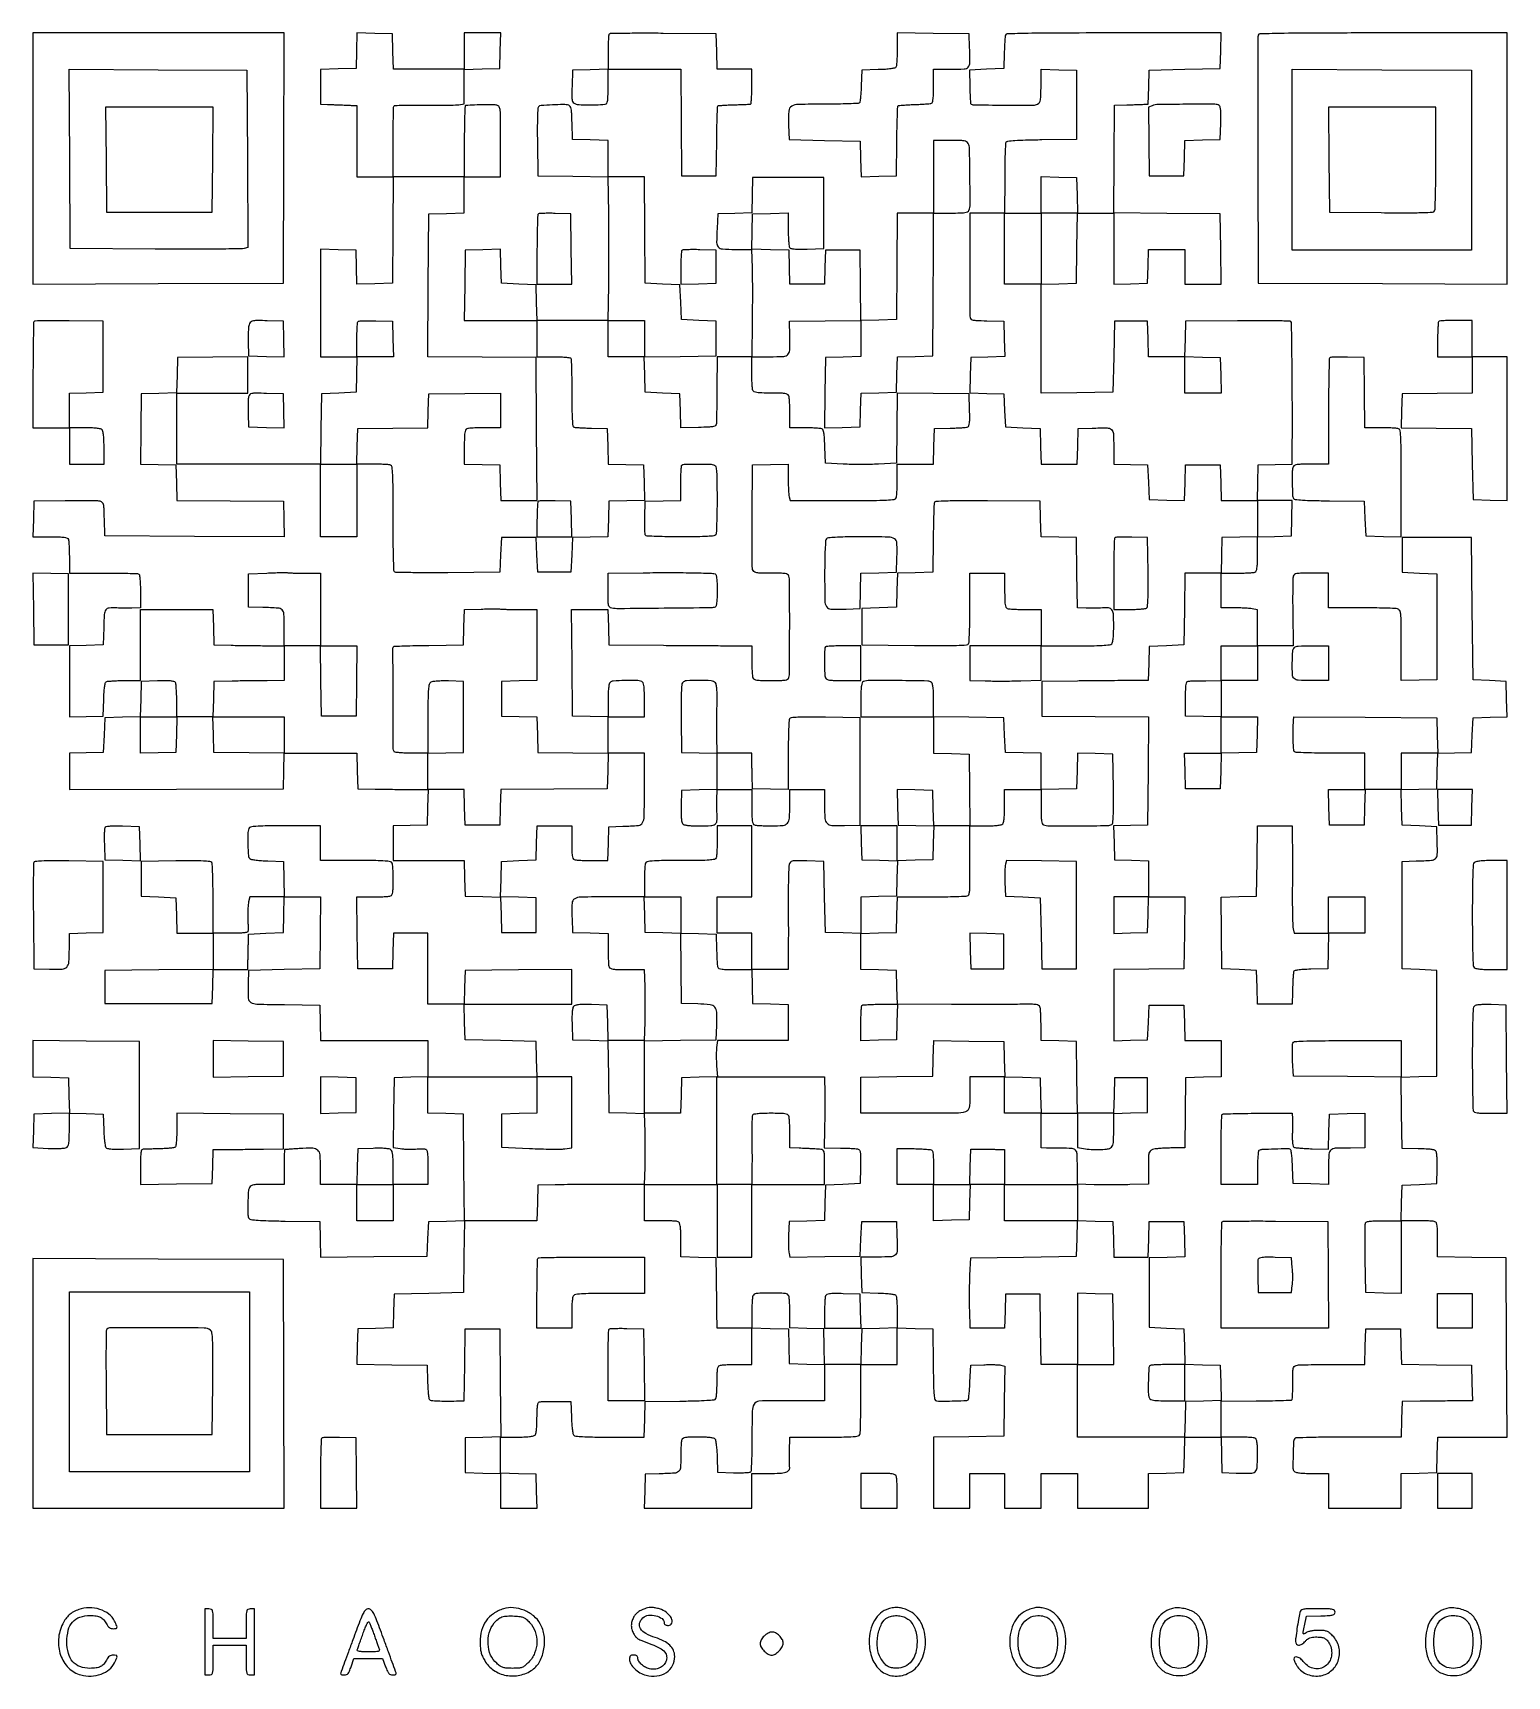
# Model space of a CAD drawing. Extents: x 179 to 1071, y 112 to 1107.
import ezdxf

# ---------------------------------------------------------------- set-up
doc = ezdxf.new("R2010")
doc.units = 0

msp = doc.modelspace()

# ---------------------------------------------------------------- linework, layer by layer
for points in [[(374.784171, 1096.283485), (374.5, 1085.5), (363.75, 1085.216168), (353, 1084.932337), (353, 1074.466168), (353, 1064), (357.25, 1063.788296, 0.001158), (359.167431, 1063.697233, 0.000711), (361.426562, 1063.598404, 0.000713), (363.661971, 1063.50699, 0.001274), (365.5, 1063.439142, -0.001185), (367.232676, 1063.375491, -0.000899), (369.132812, 1063.297757, -0.000908), (370.915713, 1063.218363, -0.00212), (372.25, 1063.150846), (375, 1063), (375, 1041.5), (375, 1020), (386.013853, 1020), (397.027706, 1020), (396.763853, 987.75), (396.5, 955.5), (385.785353, 955.216527), (375.070705, 954.933054), (374.785353, 965.216527), (374.5, 975.5), (363.75, 975.783832), (353, 976.067663), (353, 943.533832), (353, 911), (364.033832, 911), (375.067663, 911), (374.783832, 900.25), (374.5, 889.5), (364, 889), (353.5, 888.5), (353.230112, 867.25), (352.960225, 846), (342.480112, 845.964286, -0.000288), (337.639643, 845.950582, -0.000157), (331.700408, 845.939063, -0.000157), (325.664377, 845.931148, -0.000249), (320.5, 845.928571, -0.000203), (314.634328, 845.930949, -0.000068), (306.0625, 845.939063, -0.000068), (296.574694, 845.950612, -0.000077), (287.5, 845.964286), (266, 846), (266, 867.5), (266, 889), (287.5, 889), (309, 889), (309, 900.019888), (309, 911.039775), (287.75, 910.769888), (266.5, 910.5), (266.216508, 899.783492), (265.933016, 889.066984), (255.216508, 888.783492), (244.5, 888.5), (244.230211, 867.284032), (243.960423, 846.068065), (254.730211, 845.784032), (265.5, 845.5), (265.783692, 834.763809), (266.067383, 824.027617), (298.283692, 823.763809), (330.5, 823.5), (330.783919, 812.741371), (331.067838, 801.982742), (276.783919, 802.241371), (222.5, 802.5), (222.215131, 812.7397, 0.004099), (221.987353, 819.062062, 0.046054), (221.646307, 821.549565, 0.138528), (220.955297, 822.803693, 0.141258), (219.715131, 823.499399, 0.052405), (218.152897, 823.697067, 0.002219), (212.569445, 823.790362, 0.003795), (205.940041, 823.821378, 0.002689), (198.5, 823.7597), (179.5, 823.5), (179.216168, 812.75), (178.932337, 802), (189.359179, 802, -0.005326), (194.946379, 801.940479, -0.03028), (197.908208, 801.697521, -0.062919), (199.600474, 801.232706, -0.205485), (200.393011, 800.418213, -0.071964), (200.632086, 799.362621, -0.00594), (200.821697, 796.54379, -0.007851), (200.955693, 793.160335, -0.00597), (201, 789.449922), (201, 780.063419), (221.536473, 780.068185, -0.00271), (229.477485, 780.026981, -0.004215), (236.323393, 779.896625, -0.00134), (242.238978, 779.718224, -0.130927), (243.036473, 779.477458, -0.226947), (243.419823, 778.880548, -0.008341), (243.716964, 776.136728, -0.013744), (243.930221, 772.79373, -0.009055), (244, 768.940983), (244, 759), (238.75, 758.860223, -0.005113), (236.468945, 758.82283, -0.003819), (233.953784, 758.826536, -0.003861), (231.583847, 758.866435, -0.008781), (229.794798, 758.941829, 0.035692), (225.096503, 758.88697, 0.226058), (223.086621, 757.715623, 0.133616), (222.149251, 755.00397, 0.01017), (221.783255, 747.193167), (221.5, 736.5), (211.25, 736.215017), (201, 735.930034), (201, 714.430034), (201, 692.930034), (211.25, 693.215017), (221.5, 693.5), (221.788805, 703.464966, -0.00836), (221.987032, 707.800174, -0.019108), (222.315749, 711.055937, -0.01918), (222.737468, 713.411, -0.199883), (223.288805, 714.199653, -0.117226), (224.172107, 714.504905, -0.006962), (227.008274, 714.747767, -0.010173), (230.426877, 714.922789, -0.007309), (234.25, 714.984687), (244, 715), (244, 736.5), (244, 758), (265.966168, 758), (287.932337, 758), (288.216168, 747.25), (288.5, 736.5), (299, 736.324274, 0.000788), (303.797094, 736.251555, 0.000454), (309.573437, 736.178349, 0.000454), (315.373532, 736.115378, 0.00076), (320.25, 736.074274), (331, 736), (331, 725.5), (331, 715), (320.75, 714.902492, 0.000362), (316.032594, 714.8542, 0.000201), (310.279688, 714.788832, 0.0002), (304.45558, 714.717978, 0.000324), (299.5, 714.652492), (288.5, 714.5), (288.216168, 703.75), (287.932337, 693), (276.966168, 693), (266, 693), (265.984687, 702.75, 0.007755), (265.919286, 706.578609, 0.010675), (265.733781, 710.014355, 0.007585), (265.475649, 712.860149, 0.115445), (265.152042, 713.788231, 0.19692), (264.294865, 714.395734, 0.033714), (262.282937, 714.721018, 0.023663), (259.195195, 714.861823, 0.006827), (254.417355, 714.788231), (244.5, 714.5), (244.216508, 703.783492), (243.933016, 693.066984), (233.216508, 692.783492), (222.5, 692.5), (222, 682), (221.5, 671.5), (211.25, 671.215017), (201, 670.930034), (201, 659.957723), (201, 648.985411), (265.75, 649.242706), (330.5, 649.5), (330.783832, 660.25), (331.067663, 671), (353, 671), (374.932337, 671), (375.216168, 660.25), (375.5, 649.5), (386, 649.296894, 0.001206), (390.799418, 649.215633, 0.000693), (396.583376, 649.139675, 0.000692), (402.394302, 649.079468, 0.001157), (407.283832, 649.046894), (418.067663, 649), (417.783832, 638.25), (417.5, 627.5), (407.25, 627.215017), (397, 626.930034), (397, 616.465017), (397, 606), (418.466168, 606), (439.932337, 606), (440.216168, 595.25), (440.5, 584.5), (451.216508, 584.216508), (461.933016, 583.933016), (462.216508, 573.216508), (462.5, 562.5), (473, 562.5), (483.5, 562.5), (483.5, 573), (483.5, 583.5), (472.716515, 583.784171), (461.93303, 584.068343), (462.216515, 594.784171), (462.5, 605.5), (473, 606), (483.5, 606.5), (483.784983, 616.75), (484.069966, 627), (494.534983, 627), (505, 627), (505, 617.106989, 0.005748), (505.060597, 611.836306, 0.031643), (505.305311, 609.006334, 0.0653), (505.772413, 607.381554, 0.201158), (506.581787, 606.606989, 0.071958), (507.637304, 606.367916, 0.005943), (510.455249, 606.178303, 0.007853), (513.837646, 606.044307, 0.005972), (517.546804, 606), (526.930034, 606), (527.215017, 616.25), (527.5, 626.5), (536, 626.75078, 0.01508), (545.356495, 627.309578, 0.245296), (547.922633, 628.957661, 0.127215), (548.89242, 632.520888, 0.003164), (549, 649.519052), (549, 671), (538, 671), (527, 671), (527, 682), (527, 693), (538, 693), (549, 693), (549, 703.393011, 0.005351), (548.940414, 708.960143, 0.030363), (548.69735, 711.913621, 0.063068), (548.23239, 713.601595, 0.205218), (547.418213, 714.393011, 0.087326), (544.131964, 715.032511, 0.012209), (537.18065, 714.98781, 0.008428), (530.075108, 714.648595, 0.182186), (528.2, 713.8, 0.151095), (527.671586, 712.798441, 0.019308), (527.311014, 710.362299, 0.018432), (527.074219, 707.054729, 0.008652), (527, 702.766168), (527, 692.932337), (516.25, 693.216168), (505.5, 693.5), (505.236147, 725.75), (504.972294, 758), (515.952315, 758), (526.932337, 758), (527.216168, 747.25), (527.5, 736.5), (560.5, 736.298982, 0.000037), (573.88575, 736.21843, 0.000041), (586.817187, 736.142624, 0.000038), (597.851286, 736.079678, 0.000213), (603.75, 736.048982), (614, 736), (614, 727.081787, 0.006277), (614.044331, 723.550804, 0.008159), (614.178303, 720.31865, 0.006338), (614.368222, 717.626193, 0.070946), (614.606989, 716.581787, 0.204683), (615.396166, 715.768243, 0.063366), (617.075597, 715.302994, 0.03053), (620.012439, 715.059716, 0.005402), (625.539601, 715, 0.004774), (631.381873, 715.055786, 0.035242), (634.156391, 715.304913, 0.088262), (635.64568, 715.825158, 0.195135), (636.383264, 716.75, 0.071488), (636.866783, 720.059555, 0.000539), (636.901412, 747.519456, 0.000528), (636.877402, 775.007104, 0.073074), (636.39452, 778.25, 0.194941), (635.648014, 779.175482, 0.087322), (634.144123, 779.695281, 0.034931), (631.34585, 779.944267, 0.004728), (625.451664, 780, -0.003723), (618.888289, 780.048877, -0.046919), (616.428773, 780.317194, -0.148283), (615.195172, 780.986084, -0.135884), (614.489171, 782.25, -0.056753), (614.275607, 783.937165, -0.001078), (614.183702, 792.798437, -0.002607), (614.152635, 803.149035, -0.001741), (614.220119, 815), (614.5, 845.5), (625.25, 845.783832), (636, 846.067663), (636.013655, 837.283832, 0.006226), (636.063072, 833.755838, 0.007343), (636.200423, 830.419313, 0.006519), (636.394183, 827.610169, 0.045014), (636.630286, 826.25), (637.233263, 824), (669.009643, 824, 0.001271), (687.33481, 824.046596, 0.010931), (695.520404, 824.26722, 0.017022), (700.201649, 824.655944, 0.278777), (701.393011, 825.581787, 0.07203), (701.632106, 826.638111, 0.005915), (701.821697, 829.465525, 0.007831), (701.955695, 832.859224, 0.005951), (702, 836.581787), (702, 846), (712.966168, 846), (723.932337, 846), (724.216168, 856.75), (724.5, 867.5), (734, 867.744031, 0.00444), (737.732726, 867.873093, 0.006093), (741.087261, 868.059892, 0.004054), (743.891451, 868.273204, 0.069845), (744.786422, 868.476622, 0.244424), (745.400044, 869.16452, 0.037955), (745.724478, 871.020337, 0.025091), (745.863614, 873.976842, 0.006543), (745.786422, 878.732592), (745.5, 888.5), (723.769944, 888.769447), (702.039889, 889.038894), (701.769944, 867.769447), (701.5, 846.5), (690.75, 846, -0.007319), (685.856155, 845.844124, -0.004301), (680, 845.79375, -0.004301), (674.143845, 845.844124, -0.007319), (669.25, 846), (658.5, 846.5), (658.211195, 856.464966, 0.00836), (658.012968, 860.800174, 0.019108), (657.684251, 864.055937, 0.01918), (657.262532, 866.411, 0.199883), (656.711195, 867.199653, 0.115815), (655.836926, 867.50451, 0.007503), (653.138601, 867.747767, 0.010614), (649.881488, 867.922759, 0.007698), (646.25, 867.984687), (637, 868), (637, 876.918213, 0.006277), (636.955669, 880.449196, 0.008159), (636.821697, 883.68135, 0.006338), (636.631778, 886.373807, 0.070946), (636.393011, 887.418213, 0.204366), (635.605154, 888.231384, 0.063541), (633.93074, 888.696802, 0.030628), (631.003676, 888.940206, 0.005432), (625.5, 889, -0.005432), (619.996324, 889.059794, -0.030628), (617.06926, 889.303198, -0.063541), (615.394846, 889.768616, -0.204366), (614.606989, 890.581787, -0.07203), (614.367894, 891.638111, -0.005915), (614.178303, 894.465525, -0.007831), (614.044305, 897.859224, -0.005951), (614, 901.581787), (614, 911), (624.893011, 911, 0.011683), (633.317969, 911.196883, 0.191628), (635.837979, 912.338599, 0.18817), (636.908466, 914.908108, 0.011199), (636.911516, 923.475707), (636.712578, 932.5), (658.356289, 932.769502), (680, 933.039005), (680, 922.053334), (680, 911.067663), (669.25, 910.783832), (658.5, 910.5), (658.264216, 889.216312), (658.028433, 867.932625), (668.764216, 868.216312), (679.5, 868.5), (679.784613, 878.716519), (680.069227, 888.933039), (690.784613, 889.216519), (701.5, 889.5), (701.783492, 900.216508), (702.066984, 910.933016), (712.783492, 911.216508), (723.5, 911.5), (723.730343, 944, 0.000157), (723.819968, 957.230954, 0.00017), (723.898797, 970.110937, 0.00016), (723.95909, 981.151517, 0.000828), (723.980343, 987.25), (724, 998), (734.393011, 998, 0.005351), (739.960143, 998.059586, 0.030363), (742.913621, 998.30265, 0.063068), (744.601595, 998.76761, 0.205218), (745.393011, 999.581787, 0.092035), (746.082732, 1003.311621, 0.002469), (745.988198, 1020.079487, 0.002013), (745.739749, 1037.093092, 0.118746), (744.964816, 1040.065741, 0.136247), (743.97615, 1041.101327, 0.091172), (742.431565, 1041.675502, 0.038385), (739.714599, 1041.940782, 0.005149), (733.964816, 1042), (724, 1042), (724, 1020), (724, 998), (713.013853, 998), (702.027706, 998), (701.763853, 965.75), (701.5, 933.5), (690.769986, 933.216371), (680.039971, 932.932742), (679.769986, 954.216371), (679.5, 975.5), (669, 975.5), (658.5, 975.5), (658.215017, 965.25), (657.930034, 955), (647.5, 955), (637.069966, 955), (636.784983, 965.25), (636.5, 975.5), (625.216504, 975.783064), (613.933007, 976.066129), (614.216504, 986.783064), (614.5, 997.5), (625.25, 997.783832), (636, 998.067663), (636.015313, 988.283832, 0.007729), (636.080711, 984.442256, 0.010646), (636.266219, 980.995583, 0.007548), (636.524324, 978.140491, 0.11554), (636.847958, 977.211769, 0.19692), (637.705135, 976.604266, 0.033714), (639.717063, 976.278982, 0.023663), (642.804805, 976.138177, 0.006827), (647.582645, 976.211769), (657.5, 976.5), (657.5, 998), (657.5, 1019.5), (636, 1019.5), (614.5, 1019.5), (614.216519, 1008.784613), (613.933039, 998.069227), (603.716519, 997.784613), (593.5, 997.5), (593, 988.673617, 0.011962), (592.722762, 980.189112, 0.181785), (593.716846, 977.473424, 0.202441), (596.209855, 976.235883, 0.015322), (603.905392, 976), (613.875232, 976), (614.187616, 964.75, -0.005071), (614.288948, 958.999304, -0.001681), (614.323671, 950.5625, -0.001673), (614.299422, 941.210674, -0.001902), (614.212114, 932.25), (613.924228, 911), (603.462114, 911), (593, 911), (592.85194, 891.75, -0.000418), (592.787808, 884.229387, -0.0006), (592.717428, 877.567188, -0.000316), (592.647455, 871.922839, -0.009475), (592.60194, 870.5, -0.19341), (592.093075, 869.399254, -0.137765), (590.875882, 868.762689, -0.041634), (588.287568, 868.437893, -0.003791), (581.785353, 868.216527), (571.070705, 867.933054), (570.785353, 878.216527), (570.5, 888.5), (560, 889), (549.5, 889.5), (549.216367, 900.230404), (548.932734, 910.960808), (570.716367, 911.230404), (592.5, 911.5), (592.5, 922), (592.5, 932.5), (582, 933), (571.5, 933.5), (571, 944), (570.5, 954.5), (560, 955), (549.5, 955.5), (549.236147, 987.75), (548.972294, 1020), (537.986147, 1020), (527, 1020), (527, 1030.966168), (527, 1041.932337), (516.25, 1042.216168), (505.5, 1042.5), (505.216207, 1052.642206, 0.005243), (505.001003, 1058.234825, 0.034447), (504.671522, 1061.018489, 0.080872), (504.123021, 1062.530146, 0.204479), (503.216207, 1063.230929, 0.066297), (499.931757, 1063.634079, 0.010035), (493.301255, 1063.432877, 0.005801), (486.433904, 1063.006502, 0.179849), (484.907272, 1062.307272, 0.187385), (484.50994, 1061.405269, 0.003181), (484.299923, 1055.894337, 0.007285), (484.184647, 1049.177308, 0.003967), (484.228725, 1040.928725), (484.5, 1020.5), (505.712918, 1020.23022), (526.925836, 1019.96044), (527.212918, 997.73022, -0.001946), (527.303604, 987.678101, -0.001181), (527.336503, 975.78794, -0.001183), (527.313351, 963.990868, -0.002088), (527.230498, 954.25), (526.960995, 933), (505.514329, 933), (484.067663, 933), (483.783832, 943.75), (483.5, 954.5), (473, 955), (462.5, 955.5), (462.214647, 965.783473), (461.929295, 976.066946), (451.214647, 975.783473), (440.5, 975.5), (440.230112, 954.25), (439.960225, 933), (461.980112, 933), (484, 933), (484, 922), (484, 911), (493.940983, 911, -0.009031), (497.79362, 910.930409, -0.013711), (501.136261, 910.71772, -0.008304), (503.880263, 910.4214, -0.227046), (504.475867, 910.039048, -0.130689), (504.716003, 909.244983, -0.001388), (504.895309, 903.460754, -0.004291), (505.026847, 896.761554, -0.002763), (505.069767, 888.994278, 0.002991), (505.127925, 879.270755, 0.011779), (505.340634, 873.284616, 0.010441), (505.663143, 869.259628, 0.284094), (506.284884, 868.44926, 0.070643), (507.138889, 868.256761, 0.003732), (509.933685, 868.051855, 0.005815), (513.272361, 867.871085, 0.004195), (517, 867.744031), (526.5, 867.5), (526.783492, 856.783492), (527.066984, 846.066984), (537.783492, 845.783492), (548.5, 845.5), (548.783485, 834.784171), (549.06697, 824.068343), (538.283485, 823.784171), (527.5, 823.5), (527.216508, 812.783492), (526.933016, 802.066984), (516.216508, 801.783492), (505.5, 801.5), (505, 791), (504.5, 780.5), (494.5, 780.5), (484.5, 780.5), (484, 791), (483.5, 801.5), (473, 801.5), (462.5, 801.5), (462, 791), (461.5, 780.5), (430.064507, 780.235493, -0.002581), (417.951627, 780.196111, -0.004132), (407.610531, 780.301344, -0.000959), (398.578229, 780.485254, -0.193129), (397.768901, 780.831099, -0.191189), (397.419425, 781.640527, -0.000944), (397.166602, 790.708766, -0.004084), (396.981628, 801.089484, -0.002551), (396.926339, 813.249383, 0.001308), (396.889197, 831.282215, 0.010766), (396.67404, 839.490195, 0.015977), (396.295306, 844.232715, 0.280192), (395.390158, 845.403777, 0.072446), (394.348005, 845.638759, 0.005753), (391.516296, 845.824859, 0.007704), (388.117891, 845.95649, 0.005827), (384.384381, 846), (374.932337, 846), (375.216168, 856.75), (375.5, 867.5), (396.715235, 867.769787), (417.930471, 868.039573), (418.215235, 878.269787), (418.5, 888.5), (440.25, 888.769502), (462, 889.039005), (462, 878.519502), (462, 868), (452.581787, 868, 0.005951), (448.859224, 867.955695, 0.007831), (445.465525, 867.821697, 0.005915), (442.638111, 867.632106, 0.07203), (441.581787, 867.393011, 0.20495), (440.767927, 866.602718, 0.063217), (440.302822, 864.919034, 0.030446), (440.059651, 861.973908, 0.005377), (440, 856.426843), (440, 846.067663), (450.75, 845.783832), (461.5, 845.5), (461.783832, 834.75), (462.067663, 824), (473.044454, 824), (484.021245, 824), (483.760623, 867.25), (483.5, 910.5), (450.739388, 910.763678), (417.978775, 911.027356), (418.239388, 954.263678), (418.5, 997.5), (429.25, 997.783832), (440, 998.067663), (440, 1009.033832), (440, 1020), (451, 1020), (462, 1020), (462, 1041.391592, 0.00133), (461.962101, 1055.634351, 0.02428), (461.71787, 1060.16347, 0.097947), (461.066864, 1062.285311, 0.218239), (459.75, 1063.282436, 0.053308), (457.67709, 1063.515235, 0.004351), (452.21099, 1063.496762, 0.006343), (446.227537, 1063.348533, 0.008234), (440.75, 1063.052881, 0.382374), (440.444761, 1062.738072, 0.001185), (440.220312, 1056.699909, 0.005427), (440.053919, 1049.747706, 0.003269), (440, 1041.5), (440, 1020), (418.5, 1020), (397, 1020), (396.914061, 1030.25, -0.003218), (396.891257, 1041.961191, -0.00435), (397.030911, 1052.549193, -0.000978), (397.258635, 1062.098213, -0.192216), (397.630219, 1062.963553, -0.193772), (398.070073, 1063.150868, -0.000894), (403.159508, 1063.242539, -0.003991), (408.978664, 1063.290488, -0.002489), (415.798329, 1063.258293, 0.002777), (422.814979, 1063.229204, 0.003589), (429.254822, 1063.284499, 0.002728), (434.647493, 1063.398947, 0.031656), (436.75, 1063.588611), (440, 1064.090626), (440, 1074.511481), (440, 1084.932337), (450.75, 1085.216168), (461.5, 1085.5), (461.783832, 1096.25), (462.067663, 1107), (451.033832, 1107), (440, 1107), (440, 1096), (440, 1085), (418.533832, 1085), (397.067663, 1085), (396.783832, 1095.75), (396.5, 1106.5), (385.784171, 1106.783485), (375.068343, 1107.06697)], [(767.485282, 1105.75, 0.066498), (767.295521, 1104.877413, 0.003647), (767.08776, 1102.076562, 0.005607), (766.901725, 1098.730129, 0.004064), (766.766667, 1095), (766.5, 1085.5), (756.108976, 1085), (745.717953, 1084.5), (745.922218, 1074.520092, 0.003147), (746.025269, 1070.669794, 0.004977), (746.167223, 1067.371039, 0.001425), (746.326792, 1064.514914, 0.18371), (746.469435, 1064.197232, 0.19646), (748.164803, 1063.485595, 0.001046), (766.407127, 1063.351578, 0.001518), (784.293661, 1063.311914, 0.123263), (786.970936, 1063.984446, 0.126783), (788.070609, 1064.995865, 0.098797), (788.672115, 1066.510613, 0.040331), (788.941727, 1069.186171, 0.004953), (789, 1075.069015), (789, 1085.067663), (799.75, 1084.783832), (810.5, 1084.5), (810.5, 1063.5), (810.5, 1042.5), (789.546095, 1042.229091, 0.003025), (779.538324, 1042.039141, 0.01097), (773.179757, 1041.740282, 0.009456), (768.821704, 1041.35659, 0.228384), (767.811407, 1040.729091, 0.131074), (767.496629, 1039.730192, 0.002102), (767.255482, 1033.765733, 0.005358), (767.077676, 1026.791356, 0.003509), (767.015313, 1018.75), (767, 998), (756.5, 998), (746, 998), (745.983333, 995.5, 0.001489), (745.976656, 993.690296, 0.000039), (745.971563, 985.65625, 0.000082), (745.967876, 976.218482, 0.000056), (745.966667, 965.5, 0.000056), (745.967876, 954.783987, 0.000083), (745.971563, 945.354026, 0.000039), (745.976654, 937.322516, 0.001512), (745.983333, 935.534983, 0.124231), (746.353663, 934.108226, 0.204775), (747.318241, 933.350795, 0.055273), (749.512275, 933.016325, 0.003263), (756.25, 932.784983), (766.5, 932.5), (766.783473, 921.785353), (767.066946, 911.070705), (756.783473, 910.785353), (746.5, 910.5), (746.216527, 899.785353), (745.933054, 889.070705), (756.216527, 888.785353), (766.5, 888.5), (767, 878.5), (767.5, 868.5), (778, 868), (788.5, 867.5), (788.783832, 856.75), (789.067663, 846), (800, 846), (810.932337, 846), (811.216168, 856.75), (811.5, 867.5), (820, 867.795054, -0.009911), (828.962726, 867.92841, -0.179309), (831.601462, 866.935814, -0.203503), (832.787682, 864.508945, -0.013279), (833, 856.515931), (833, 846.069966), (843.25, 845.784983), (853.5, 845.5), (854, 835), (854.5, 824.5), (865.215829, 824.216515), (875.931657, 823.93303), (876.215829, 834.716515), (876.5, 845.5), (887, 845.5), (897.5, 845.5), (897.783832, 834.75), (898.067663, 824), (909.033832, 824), (920, 824), (920, 813.033832), (920, 802.067663), (909.25, 801.783832), (898.5, 801.5), (898.216168, 790.75), (897.932337, 780), (886.985671, 780), (876.039005, 780), (875.769502, 758.25), (875.5, 736.5), (865, 736), (854.5, 735.5), (854.215017, 725.25), (853.930034, 715), (843.215017, 714.955201, 0.000683), (837.667375, 714.924433, 0.000212), (829.331911, 714.863285, 0.000212), (820.017236, 714.787047, 0.000234), (811, 714.705201), (789.5, 714.5), (789.5, 704), (789.5, 693.5), (821.763647, 693.236129), (854.027293, 692.972258), (853.763647, 660.236129), (853.5, 627.5), (843.215407, 627.214635), (832.930815, 626.92927), (833.215407, 616.714635), (833.5, 606.5), (843.75, 606.215017), (854, 605.930034), (854, 594.965017), (854, 584), (843.5, 584), (833, 584), (833, 572.965017), (833, 561.930034), (843.25, 562.215017), (853.5, 562.5), (853.783832, 573.25), (854.067663, 584), (865.053334, 584), (876.039005, 584), (875.769502, 562.25), (875.5, 540.5), (854.25, 540.230112), (833, 539.960225), (833, 518.445129), (833, 496.930034), (843.25, 497.215017), (853.5, 497.5), (854, 508), (854.5, 518.5), (865, 518.5), (875.5, 518.5), (875.783832, 507.75), (876.067663, 497), (887.033832, 497), (898, 497), (898, 486.033832), (898, 475.067663), (887.25, 474.783832), (876.5, 474.5), (876.230112, 453.25), (875.960225, 432), (867.545212, 432, 0.010497), (864.13544, 431.92841, 0.011651), (860.848611, 431.713521, 0.01106), (858.060997, 431.403647, 0.057688), (856.5651, 431.024751, 0.092844), (855.080822, 430.117837, 0.152875), (854.338843, 428.862327, 0.053697), (854.050859, 426.534103, 0.003944), (854, 420.087135), (854, 410.124768), (842.75, 409.812384, -0.004056), (837.698016, 409.713112, -0.002552), (831.79375, 409.675138, -0.002561), (825.984411, 409.697181, -0.004692), (821.25, 409.783832), (811, 410.067663), (811, 420.51478, 0.009446), (810.85161, 428.368522, 0.17295), (809.938492, 430.652715, 0.201299), (807.833607, 431.671311, 0.013484), (801, 431.852067, -0.001204), (798.656079, 431.856489, -0.000998), (796.160938, 431.872189, -0.001008), (793.874136, 431.895754, -0.002719), (792.25, 431.924599), (789, 432), (789, 442.5), (789, 453), (800, 453), (811, 453), (811, 442.630842), (811, 432.261685), (814.75, 431.641848, 0.026379), (819.301076, 431.134304, 0.020608), (824.274108, 431.049221, 0.018777), (828.728457, 431.324195, 0.098364), (831.065741, 432.035184, 0.135997), (832.100974, 433.022543, 0.091282), (832.675239, 434.563773, 0.038492), (832.940683, 437.273166, 0.005179), (833, 443.000201), (833, 452.930034), (843.25, 453.215017), (853.5, 453.5), (853.5, 464), (853.5, 474.5), (843.5, 474.5), (833.5, 474.5), (833.216168, 463.75), (832.932337, 453), (821.985671, 453), (811.039005, 453), (810.769502, 474.75), (810.5, 496.5), (799.75, 496.783832), (789, 497.067663), (789, 506.452044, 0.006169), (788.95418, 510.16549, 0.008052), (788.815674, 513.56011, 0.006199), (788.619449, 516.387938, 0.071303), (788.372506, 517.471648, 0.195534), (787.581385, 518.316438, 0.072975), (785.992722, 518.784127, 0.03272), (783.163603, 518.997266, 0.00525), (777.622506, 518.993265, -0.002119), (771.792011, 518.952537, -0.000375), (760.86345, 518.930706, -0.000406), (748.052281, 518.92513, -0.000366), (734.784983, 518.93983), (702.069966, 519), (701.784983, 529.25), (701.5, 539.5), (690.75, 539.783832), (680, 540.067663), (680, 551), (680, 561.932337), (690.75, 562.216168), (701.5, 562.5), (701.783832, 573.25), (702.067663, 584), (722.783832, 584.015313, 0.003849), (730.820651, 584.083118, 0.005827), (737.811164, 584.277418, 0.002475), (743.764485, 584.541868, 0.129592), (744.849919, 584.886083, 0.191958), (745.502172, 585.786978, 0.036689), (745.85889, 587.816251, 0.024063), (746.026387, 591.000905, 0.00629), (745.984666, 596.12077, -0.002494), (745.910425, 600.836814, -0.001478), (745.866556, 606.462039, -0.001478), (745.855964, 612.074997, -0.002544), (745.884747, 616.75), (746, 627), (755.3, 627, 0.009379), (759.323492, 627.075482, 0.019071), (762.477016, 627.314516, 0.019949), (764.818776, 627.677271, 0.149044), (765.8, 628.2, 0.150969), (766.328068, 629.200304, 0.019349), (766.688776, 631.630442, 0.018472), (766.925705, 634.928253, 0.008695), (767, 639.2), (767, 649), (778, 649), (789, 649), (789, 638.606989, 0.005351), (789.059586, 633.039857, 0.030363), (789.30265, 630.086379, 0.063068), (789.76761, 628.398405, 0.205218), (790.581787, 627.606989, 0.091535), (793.880986, 626.993519, 0.001718), (811.515279, 627.031484, 0.001205), (829.537431, 627.175658, 0.139679), (831.77083, 627.837204, 0.230932), (832.427241, 628.904588, 0.012869), (832.714887, 632.908791, 0.012029), (832.849994, 639.071549, 0.002701), (832.77083, 649.571891), (832.5, 670.5), (821.784171, 670.783485), (811.068343, 671.06697), (810.784171, 660.283485), (810.5, 649.5), (799.75, 649.216168), (789, 648.932337), (789, 659.932337), (789, 670.932337), (778.25, 671.216168), (767.5, 671.5), (767, 682), (766.5, 692.5), (745.25, 692.769888), (724, 693.039775), (724, 702.897443, 0.007697), (723.929009, 707.508889, 0.022308), (723.688702, 710.690176, 0.029198), (723.297647, 712.859127, 0.161716), (722.679169, 713.851303, 0.17007), (720.459831, 714.676063, 0.00157), (702.655102, 714.956558, 0.002552), (685.4114, 715.08606, 0.092466), (681.52299, 714.370448, 0.213393), (680.746825, 713.591968, 0.056453), (680.300693, 711.849454, 0.028935), (680.060471, 708.85321, 0.005537), (680, 703.393011), (680, 693), (702, 693), (724, 693), (724, 682.033832), (724, 671.067663), (734.75, 670.783832), (745.5, 670.5), (745.705118, 648.75), (745.910237, 627), (734.98895, 627), (724.067663, 627), (723.783832, 637.75), (723.5, 648.5), (712.715822, 648.784178), (701.931643, 649.068357), (702.215822, 638.284178), (702.5, 627.5), (713.284606, 627.215817), (724.069211, 626.931635), (723.784606, 616.715817), (723.5, 606.5), (712.75, 606.216168), (702, 605.932337), (702, 616.466168), (702, 627), (690.965017, 627), (679.930034, 627), (680.215017, 616.75), (680.5, 606.5), (691.283485, 606.215829), (702.06697, 605.931657), (701.783485, 595.215829), (701.5, 584.5), (690.75, 584.216168), (680, 583.932337), (680, 572.932337), (680, 561.932337), (669.25, 562.216168), (658.5, 562.5), (658, 584), (657.5, 605.5), (647.366864, 605.783693, 0.003382), (640.685242, 605.925531, 0.054443), (638.4427, 605.713389, 0.177877), (637.312726, 605.012533, 0.104794), (636.606351, 603.567712, 0.052566), (636.360392, 601.83328, 0.002677), (636.186724, 596.137637, 0.004251), (636.07391, 589.35317, 0.003067), (636.058834, 581.784019, -0.000517), (636.084334, 573.576369, -0.000432), (636.094866, 564.859993, -0.000436), (636.090662, 556.886522, -0.001191), (636.069348, 551.25), (636, 540), (625, 540), (614, 540), (614, 551), (614, 562), (603.5, 562), (593, 562), (593, 573), (593, 584), (603.5, 584), (614, 584), (614, 605.5), (614, 627), (603.5, 627), (593, 627), (593, 618.081787, -0.006277), (592.955669, 614.550804, -0.008159), (592.821697, 611.31865, -0.006338), (592.631778, 608.626193, -0.070946), (592.393011, 607.581787, -0.25694), (591.347978, 606.699082, -0.031157), (588.260913, 606.276325, -0.016334), (582.758748, 606.049835, -0.002119), (571, 606, 0.002119), (559.241252, 605.950165, 0.016334), (553.739087, 605.723675, 0.031157), (550.652022, 605.300918, 0.25694), (549.606989, 604.418213, 0.07203), (549.367894, 603.361889, 0.005915), (549.178303, 600.534475, 0.007831), (549.044305, 597.140776, 0.005951), (549, 593.418213), (549, 584), (527.519052, 584, 0.003484), (510.504163, 583.881453, 0.129107), (506.800938, 582.853655, 0.257598), (505.205453, 580.186192, 0.017378), (505.204946, 571), (505.5, 562.5), (516.25, 562.216168), (527, 561.932337), (527, 552.547956, 0.005972), (527.044307, 548.838356, 0.007852), (527.178303, 545.455587, 0.005942), (527.367915, 542.63733, 0.07196), (527.606989, 541.581787, 0.20495), (528.397282, 540.767927, 0.063217), (530.080966, 540.302822, 0.030446), (533.026092, 540.059651, 0.005377), (538.573157, 540), (548.932337, 540), (549.216168, 529.75, -0.004692), (549.302819, 525.015589, -0.002561), (549.324862, 519.20625, -0.002552), (549.286888, 513.301984, -0.004056), (549.187616, 508.25), (548.875232, 497), (537.971448, 497), (527.067663, 497), (526.783832, 507.75), (526.5, 518.5), (516.900987, 518.784391, 0.006919), (512.065714, 518.860698, 0.027023), (509.081903, 518.705126, 0.044369), (507.166788, 518.32726, 0.149751), (506.112128, 517.635106, 0.1305), (505.596888, 516.521045, 0.02258), (505.296615, 514.197242, 0.019663), (505.156589, 511.019073, 0.008898), (505.211141, 506.850715), (505.5, 497.5), (516.230591, 497.216365), (526.961183, 496.93273), (527.230591, 475.216365), (527.5, 453.5), (538.188221, 453.216795), (548.876443, 452.93359), (549.188221, 441.716795, -0.004068), (549.287266, 436.677607, -0.002554), (549.325039, 430.783996, -0.002563), (549.302855, 424.982164, -0.004684), (549.216168, 420.25), (548.932337, 410), (527.216168, 409.953106, 0.000729), (518.131925, 409.920247, 0.000671), (508.794749, 409.860325, 0.00067), (500.471862, 409.784589, 0.002225), (495, 409.703106), (484.5, 409.5), (484.216168, 398.75), (483.932337, 388), (461.980021, 388), (440.027706, 388), (439.763853, 420.25), (439.5, 452.5), (428.75, 452.783832), (418, 453.067663), (418, 464.033832), (418, 475), (451, 475), (484, 475), (484, 464.033832), (484, 453.067663), (473.25, 452.783832), (462.5, 452.5), (462.5, 442.5), (462.5, 432.5), (479.5, 431.717126, 0.004234), (486.320403, 431.460898, 0.00505), (492.754688, 431.338752, 0.00439), (498.177026, 431.338199, 0.032567), (500.75, 431.528399), (505, 432.122546), (505, 453.561273), (505, 475), (494.533832, 475), (484.067663, 475), (483.783832, 485.75), (483.5, 496.5), (462, 497), (440.5, 497.5), (440.216168, 508.25), (439.932337, 519), (472.466168, 519), (505, 519), (505, 529.513853), (505, 540.027706), (472.75, 539.763853), (440.5, 539.5), (440.215017, 529.25), (439.930034, 519), (428.965017, 519), (418, 519), (418, 540.5), (418, 562), (407.533832, 562), (397.067663, 562), (396.783832, 551.25), (396.5, 540.5), (386, 540.5), (375.5, 540.5), (375.230498, 562.25), (374.960995, 584), (384.39871, 584, 0.005939), (388.128746, 584.044304, 0.007818), (391.528746, 584.178303, 0.005899), (394.36144, 584.367881, 0.07207), (395.418213, 584.606989, 0.191652), (396.216173, 585.343123, 0.070258), (396.687898, 586.832752, 0.03479), (396.936805, 589.394852, 0.006824), (397, 594.025201, 0.006352), (396.955664, 597.515192, 0.008233), (396.821697, 600.712778, 0.006434), (396.631706, 603.376466, 0.070701), (396.393011, 604.418213, 0.258697), (395.337463, 605.303854, 0.030015), (392.164693, 605.724422, 0.015901), (386.514173, 605.950434, 0.002045), (374.393011, 606), (353, 606), (353, 616.5), (353, 627), (331.606989, 627, 0.002045), (319.485827, 626.950434, 0.015901), (313.835307, 626.724422, 0.030015), (310.662537, 626.303854, 0.258697), (309.606989, 625.418213, 0.0864), (308.946029, 622.054691, 0.014959), (308.999744, 615.545801, 0.010219), (309.388012, 608.928458, 0.202457), (310.304124, 607.162563, 0.131421), (311.259099, 606.722996, 0.010763), (313.999888, 606.312947, 0.013854), (317.34104, 605.980158, 0.010217), (321.054124, 605.790118), (330.5, 605.5), (330.783832, 594.75), (331.067663, 584), (320.613287, 584), (310.158911, 584), (309.491485, 580.961233, 0.032614), (309.2466, 579.351807, 0.009444), (309.078539, 576.843679, 0.009453), (308.995833, 574.00354, 0.009958), (309.022948, 571.211233, -0.002029), (309.091014, 568.549719, -0.002615), (309.13083, 566.104237, -0.001991), (309.145313, 564.054842, -0.022901), (309.110918, 563.25, -0.318168), (308.595088, 562.643251, -0.03323), (306.652875, 562.282403, -0.023253), (303.529831, 562.061032, -0.006067), (298.5, 562), (288, 562), (287.984687, 582.75, 0.003624), (287.920445, 590.794267, 0.005518), (287.73694, 597.777994, 0.002226), (287.487757, 603.741765, 0.130565), (287.162796, 604.77083, 0.230932), (286.095412, 605.427241, 0.012869), (282.091209, 605.714887, 0.012029), (275.928451, 605.849994, 0.002701), (265.428109, 605.77083), (244.5, 605.5), (244.5, 595), (244.5, 584.5), (255, 584), (265.5, 583.5), (265.783832, 572.75), (266.067663, 562), (277.033832, 562), (288, 562), (288, 551.013664), (288, 540.027329), (255.25, 539.763664), (222.5, 539.5), (222.5, 529.5), (222.5, 519.5), (255, 519.5), (287.5, 519.5), (287.784983, 529.75), (288.069966, 540), (298.534983, 540), (309, 540), (309.111066, 545.75, -0.000597), (309.16368, 548.315351, -0.000388), (309.230318, 551.279688, -0.00039), (309.29986, 554.172908, -0.000742), (309.361066, 556.5), (309.5, 561.5), (320, 562), (330.5, 562.5), (330.783832, 573.25), (331.067663, 584), (342.053334, 584), (353.039005, 584), (352.769502, 562.25), (352.5, 540.5), (331, 540), (309.5, 539.5), (309.203496, 531.503355, 0.01904), (309.212348, 522.780464, 0.257531), (310.802736, 520.146434, 0.124846), (314.511102, 519.099787, 0.003493), (331.264071, 518.769847), (352.5, 518.5), (352.783832, 507.75), (353.067663, 497), (385.533832, 497), (418, 497), (418, 486.034983), (418, 475.069966), (407.75, 474.784983), (397.5, 474.5), (397.230451, 453.366475), (396.960903, 432.232951), (401.230451, 431.634366, 0.018231), (403.224115, 431.428626, 0.009566), (405.71457, 431.310876, 0.009503), (408.274651, 431.287554, 0.014397), (410.5, 431.373689, -0.009963), (412.505981, 431.469153, -0.011902), (414.398438, 431.476393, -0.010704), (415.985709, 431.410664, -0.073077), (416.75, 431.248809, -0.252405), (417.346562, 430.571005, -0.02816), (417.7088, 428.472674, -0.022023), (417.935201, 425.271303, -0.006641), (418, 420.393011), (418, 410), (407.5, 410), (397, 410), (397, 419.877555, 0.007345), (396.929838, 424.653266, 0.024181), (396.685192, 427.794146, 0.035127), (396.271246, 429.875583, 0.154085), (395.600715, 430.916414, 0.132968), (394.513859, 431.412685, 0.020746), (392.150171, 431.703614, 0.018924), (388.957683, 431.84141, 0.009044), (384.850715, 431.788859), (375.5, 431.5), (375.216168, 420.75), (374.932337, 410), (363.966168, 410), (353, 410), (353, 419.964816, 0.018486), (352.70887, 427.836462, 0.192208), (351.316585, 430.691543, 0.185082), (348.313111, 431.860867, 0.016937), (340.157721, 431.627347, 0.000292), (336.820772, 431.416568, 0.000466), (333.969768, 431.232141, 0.000082), (331.448979, 431.066299, 0.025908), (331.25, 431.042778, 0.358071), (331.147842, 430.924795, 0.000558), (331.073438, 427.928191, 0.003696), (331.017975, 424.52913, 0.002231), (331, 420.5), (331, 410), (321.035184, 410, 0.005149), (315.285401, 409.940782, 0.038385), (312.568435, 409.675502, 0.091172), (311.02385, 409.101327, 0.136247), (310.035184, 408.065741, 0.109428), (309.270021, 405.33721, 0.010879), (309.040019, 398.507119, 0.009751), (309.092298, 391.624597, 0.135531), (309.811407, 389.270909, 0.228384), (310.821704, 388.64341, 0.009456), (315.179757, 388.259718, 0.01097), (321.538324, 387.960859, 0.003025), (331.546095, 387.770909), (352.5, 387.5), (352.783972, 376.736192), (353.067944, 365.972383), (385.283972, 366.236192), (417.5, 366.5), (418, 377), (418.5, 387.5), (429.269597, 387.784031), (440.039194, 388.068061), (439.769597, 366.284031), (439.5, 344.5), (418.5, 344), (397.5, 343.5), (397.215387, 333.283481), (396.930773, 323.066961), (386.215387, 322.783481), (375.5, 322.5), (375.216371, 311.769986), (374.932742, 301.039971), (396.216371, 300.769986), (417.5, 300.5), (417.789096, 290.510904, 0.007135), (417.957036, 286.626158, 0.010536), (418.224765, 283.22461, 0.006083), (418.542212, 280.396641, 0.166886), (418.86626, 279.73374, 0.174771), (419.998937, 279.201395, 0.010187), (423.867945, 278.918719, 0.01319), (428.894549, 278.787094, 0.006668), (435.230498, 278.872858), (439.960995, 279), (440.230498, 300.75), (440.5, 322.5), (451, 322.5), (461.5, 322.5), (461.763621, 289.78397), (462.027242, 257.06794), (451.263621, 256.78397), (440.5, 256.5), (440.5, 246), (440.5, 235.5), (451.25, 235.216168), (462, 234.932337), (462, 224.466168), (462, 214), (473.034983, 214), (484.069966, 214), (483.784983, 224.25), (483.5, 234.5), (472.75, 234.783832), (462, 235.067663), (462, 246.033832), (462, 257), (471.8, 257, 0.008695), (476.071747, 257.074295, 0.018472), (479.369558, 257.311224, 0.019349), (481.799696, 257.671932, 0.150969), (482.8, 258.2, 0.148618), (483.321527, 259.177004, 0.020076), (483.684733, 261.499944, 0.019202), (483.924249, 264.62258, 0.009539), (484, 268.593011, -0.007828), (484.066718, 272.854009, -0.024396), (484.296295, 275.714173, -0.031974), (484.663794, 277.596566, -0.246532), (485.25, 278.238367, -0.07381), (486.114696, 278.413526, -0.004424), (488.776563, 278.529825, -0.00656), (491.96148, 278.59893, -0.004792), (495.5, 278.595356), (504.5, 278.5), (504.790118, 269.054124, 0.010217), (504.980158, 265.34104, 0.013854), (505.312947, 261.999888, 0.010763), (505.722996, 259.259099, 0.131421), (506.162563, 258.304124, 0.193586), (507.410246, 257.629574, 0.013446), (511.466867, 257.278623, 0.012028), (517.68196, 257.058801, 0.002825), (528.088613, 257), (548.932337, 257), (549.216168, 267.75), (549.5, 278.5), (570.453905, 278.770909, 0.003025), (580.461676, 278.960859, 0.01097), (586.820243, 279.259718, 0.009456), (591.178296, 279.64341, 0.228384), (592.188593, 280.270909, 0.115057), (592.497622, 281.15341, 0.00778), (592.744518, 283.824714, 0.010836), (592.921939, 287.051251, 0.007897), (592.984687, 290.643011, -0.006483), (593.055269, 295.463534, -0.033702), (593.307461, 298.110608, -0.068336), (593.780017, 299.644645, -0.194682), (594.581787, 300.393011, -0.070946), (595.626193, 300.631778, -0.006338), (598.31865, 300.821697, -0.008159), (601.550804, 300.955669, -0.006277), (605.081787, 301), (614, 301), (614, 312.032751), (614, 323.065502), (625.102322, 322.782751), (636.204643, 322.5), (636.352322, 312), (636.5, 301.5), (647.25, 301.216168), (658, 300.932337), (658, 289.966168), (658, 279), (646.75, 278.933947, -0.001297), (641.807192, 278.917746, -0.000913), (636.247558, 278.924091, -0.000921), (630.928204, 278.949669, -0.001934), (626.794878, 278.993149, 0.023938), (618.249983, 278.706974, 0.246964), (615.36757, 276.877347, 0.126024), (614.225297, 272.753965, 0.00488), (614.069767, 256.818369, -0.004057), (614.00659, 249.032317, -0.006337), (613.812874, 242.331526, -0.002243), (613.548229, 236.590009, -0.185808), (613.195236, 235.795236, -0.175425), (612.479028, 235.459735, -0.00849), (609.813307, 235.262682, -0.012979), (606.579381, 235.162881, -0.008916), (602.910352, 235.210352), (593.5, 235.5), (593.209882, 244.945876, 0.010217), (593.019842, 248.65896, 0.013854), (592.687053, 252.000112, 0.010763), (592.277004, 254.740901, 0.131421), (591.837437, 255.695876, 0.160543), (590.878173, 256.29689, 0.029015), (588.781358, 256.685644, 0.022826), (585.753213, 256.927386, 0.008505), (581.484544, 257, 0.006325), (576.582498, 256.937985, 0.033385), (573.906532, 256.690975, 0.068138), (572.359783, 256.221211, 0.195813), (571.606989, 255.418213, 0.070903), (571.368235, 254.374278, 0.006355), (571.178303, 251.686947, 0.008172), (571.044332, 248.460948, 0.00629), (571, 244.937265, -0.01608), (570.784497, 238.237909, -0.213623), (569.659993, 236.105254, -0.152719), (567.142073, 235.153047, -0.007239), (558, 234.75078), (549.5, 234.5), (549.215017, 224.25), (548.930034, 214), (581.465017, 214), (614, 214), (614, 224.5), (614, 235), (624.377555, 235, 0.012231), (630.934343, 235.160412, 0.058555), (634.618037, 235.777198, 0.141381), (636.432653, 236.924437, 0.229853), (636.916666, 238.64474, -0.042214), (636.859011, 239.261446, -0.001296), (636.843037, 241.81908, -0.002542), (636.847352, 244.835351, -0.001755), (636.881579, 248.25), (637, 257), (657.893011, 257, 0.002106), (669.715635, 257.049786, 0.016256), (675.243952, 257.27619, 0.030951), (678.346099, 257.698559, 0.257256), (679.393011, 258.581787, 0.083055), (679.636631, 259.779435, 0.001841), (679.821697, 265.696775, 0.004125), (679.956005, 272.642891, 0.002771), (680, 280.581787), (680, 301), (691, 301), (702, 301), (702, 312.033832), (702, 323.067663), (712.75, 322.783832), (723.5, 322.5), (723.769502, 300.75, 0.001737), (723.975398, 287.772784, 0.017966), (724.270847, 282.432357, 0.04524), (724.774208, 279.691272, 0.317387), (725.769502, 278.879639, 0.019968), (730.243022, 278.747588, 0.006311), (736.925226, 278.901601, 0.001769), (744.026138, 279.180137, 0.186807), (744.900301, 279.562261, 0.169865), (745.154883, 280.08551, 0.003629), (745.470714, 282.970315, 0.007945), (745.764972, 286.387498, 0.005223), (746, 290.328626), (746.5, 300.5), (754.496645, 300.796504, -0.007432), (757.724885, 300.868175, -0.008503), (760.812019, 300.838317, -0.0078), (763.425294, 300.727771, -0.047042), (764.766462, 300.522478), (767.039636, 299.951948), (766.769818, 278.725974), (766.5, 257.5), (745.25, 257.230112), (724, 256.960225), (724, 235.480112), (724, 214), (735, 214), (746, 214), (746, 224.5), (746, 235), (756.5, 235), (767, 235), (767, 224.5), (767, 214), (778, 214), (789, 214), (789, 224.5), (789, 235), (800, 235), (811, 235), (811, 224.5), (811, 214), (832.5, 214), (854, 214), (854, 224.466168), (854, 234.932337), (864.75, 235.216168), (875.5, 235.5), (875.783832, 246.25), (876.067663, 257), (887, 257), (897.932337, 257), (898.216168, 246.25), (898.5, 235.5), (907, 235.204946, 0.009652), (915.921142, 235.067594, 0.172963), (918.575505, 236.025831, 0.208519), (919.775922, 238.385105, 0.014882), (920, 245.912063, 0.005765), (919.939362, 251.171455, 0.031694), (919.694582, 253.996718, 0.065386), (919.227398, 255.619099, 0.201), (918.418213, 256.393011, 0.07203), (917.361889, 256.632106, 0.005915), (914.534475, 256.821697, 0.007831), (911.140776, 256.955695, 0.005951), (907.418213, 257), (898, 257), (898, 267.900467), (898, 278.800934), (919.187476, 278.921276, 0.002226), (927.346504, 279.003942, 0.00358), (934.300017, 279.155155, 0.000732), (940.401454, 279.340485, 0.190653), (940.881801, 279.548468, 0.183849), (941.085025, 280.0014, 0.003029), (941.231616, 282.814342, 0.007406), (941.334896, 286.123849, 0.004797), (941.360912, 289.954591, -0.004309), (941.395957, 295.979834, -0.044941), (941.653182, 298.438124, -0.131867), (942.27281, 299.700486, -0.148567), (943.416586, 300.413277, -0.057003), (944.91186, 300.636876, -0.002068), (950.679622, 300.812374, -0.003767), (957.510981, 300.940468, -0.002631), (965.216168, 300.986345), (984.932337, 301), (985.216168, 311.75), (985.5, 322.5), (996, 322.5), (1006.5, 322.5), (1006.783631, 311.76979), (1007.067262, 301.03958), (1028.283631, 300.76979), (1049.5, 300.5), (1049.783832, 289.75), (1050.067663, 279), (1039.783832, 278.902492, 0.000364), (1035.053323, 278.854198, 0.000202), (1029.289626, 278.788832, 0.000202), (1023.457936, 278.717977, 0.000327), (1018.5, 278.652492), (1007.5, 278.5), (1007.216168, 267.75), (1006.932337, 257), (975.025185, 257, 0.00241), (961.987345, 256.937166, 0.004906), (951.746464, 256.737941, 0.001297), (943.251136, 256.4672, 0.250758), (942.53015, 256.048784, 0.127015), (941.778441, 253.626416, 0.007687), (941.52662, 245.962504, 0.006362), (941.489657, 238.179425, 0.17288), (942.184672, 236.277484, 0.166004), (943.148504, 235.687794, 0.025953), (945.378795, 235.309167, 0.021195), (948.591357, 235.071374, 0.007876), (953.122445, 235), (963, 235), (963, 224.5), (963, 214), (985, 214), (1007, 214), (1007, 224.466168), (1007, 234.932337), (1017.75, 235.216168), (1028.5, 235.5), (1028.783832, 246.25), (1029.067663, 257), (1050.042444, 257), (1071.017225, 257), (1070.758612, 311.25), (1070.5, 365.5), (1049.75, 365.770288), (1029, 366.040577), (1029, 376.4133, 0.005367), (1028.940375, 381.968397, 0.030413), (1028.697247, 384.916867, 0.063157), (1028.2322, 386.602268, 0.205057), (1027.418213, 387.393011, 0.0721), (1026.361111, 387.632128, 0.005887), (1023.524537, 387.821697, 0.007809), (1020.119908, 387.955696, 0.00593), (1016.384381, 388), (1006.932337, 388), (1007.216168, 398.75), (1007.5, 409.5), (1018, 410), (1028.5, 410.5), (1028.754537, 419.5, 0.010033), (1028.783704, 423.052647, 0.013321), (1028.659344, 426.28165, 0.010631), (1028.428649, 428.945224, 0.117068), (1028.073044, 429.948169, 0.17416), (1027.142157, 430.658964, 0.040721), (1025.198211, 431.105666, 0.026102), (1022.157148, 431.387098, 0.007057), (1017.318508, 431.512814), (1007.5, 431.62929), (1007.230592, 453.280616), (1006.961185, 474.931943), (1017.730592, 475.215971), (1028.5, 475.5), (1028.5, 507.5), (1028.5, 539.5), (1018, 540), (1007.5, 540.5), (1007.5, 573), (1007.5, 605.5), (1016, 605.75078, 0.007407), (1025.287624, 606.162575, 0.164603), (1027.755937, 607.163948, 0.211842), (1028.805484, 609.384081, 0.013373), (1028.785874, 616.778056), (1028.5, 626.5), (1018, 627), (1007.5, 627.5), (1007.216515, 638.215829), (1006.93303, 648.931657), (1017.716515, 649.215829), (1028.5, 649.5), (1028.783481, 660.215387), (1029.066961, 670.930773), (1039.283481, 671.215387), (1049.5, 671.5), (1050, 682), (1050.5, 692.5), (1060.783473, 692.785353), (1071.066946, 693.070705), (1070.783473, 703.785353), (1070.5, 714.5), (1060.5, 715), (1050.5, 715.5), (1050, 758.5), (1049.5, 801.5), (1028.5, 801.5), (1007.5, 801.5), (1007.5, 791), (1007.5, 780.5), (1018, 780), (1028.5, 779.5), (1028.5, 747.5), (1028.5, 715.5), (1017.75, 715.216168), (1007, 714.932337), (1007, 736.349537, 0.001347), (1006.96167, 750.580505, 0.024114), (1006.716698, 755.145973, 0.094889), (1006.067776, 757.312352, 0.210194), (1004.75, 758.369714, 0.056194), (1003.153588, 758.61028, 0.002319), (997.359375, 758.799577, 0.004004), (990.479974, 758.937274, 0.002828), (982.75, 758.986345), (963, 759), (963, 769.5), (963, 780), (952.567388, 780, 0.004686), (946.653991, 779.944583, 0.035002), (943.859655, 779.696026, 0.088343), (942.365424, 779.175985, 0.197536), (941.632417, 778.25, 0.064805), (941.436798, 776.95668, 0.001665), (941.334535, 771.065625, 0.003511), (941.285996, 764.13627, 0.002387), (941.32379, 756.25), (941.51752, 736), (930.75876, 736), (920, 736), (920, 746.875), (920, 757.75), (916.875, 758.375, 0.028191), (915.170794, 758.616948, 0.006976), (912.354687, 758.816406, 0.007114), (909.11914, 758.954092, 0.007075), (905.875, 759), (898, 759), (898, 769.5), (898, 780), (907.418213, 780, 0.005951), (911.140776, 780.044305, 0.007831), (914.534475, 780.178303, 0.005915), (917.361889, 780.367894, 0.07203), (918.418213, 780.606989, 0.204941), (919.232062, 781.397244, 0.063222), (919.697172, 783.080782, 0.030449), (919.940347, 786.025624, 0.005378), (920, 791.572006), (920, 801.930034), (930.25, 802.215017), (940.5, 802.5), (940.783832, 813.25), (941.067663, 824), (930.5, 824), (919.932337, 824), (920.216168, 834.75), (920.5, 845.5), (930.75, 845.784983), (941, 846.069966), (941.049666, 853.284983, 0.002306), (941.108655, 879.260635, 0.002248), (940.929519, 905.458983, 0.000229), (940.626882, 931.124865, 0.195731), (940.15474, 932.24526, 0.193894), (939.413429, 932.560749, 0.000804), (930.367038, 932.721087, 0.00378), (920.043119, 932.809414, 0.002353), (907.935493, 932.764507), (876.5, 932.5), (876.216168, 921.75), (875.932337, 911), (865, 911), (854.067663, 911), (853.783832, 921.75), (853.5, 932.5), (843.5, 932.5), (833.5, 932.5), (833, 911), (832.5, 889.5), (810.75, 889.230498), (789, 888.960995), (789, 921.946666), (789, 954.932337), (799.75, 955.216168), (810.5, 955.5), (810.769888, 976.75), (811.039775, 998), (822.019888, 998), (833, 998), (833, 976.465017), (833, 954.930034), (843.25, 955.215017), (853.5, 955.5), (853.784983, 965.75), (854.069966, 976), (865.034983, 976), (876, 976), (876, 965.5), (876, 955), (887.019888, 955), (898.039775, 955), (897.769888, 976.25), (897.5, 997.5), (865.236353, 997.763871), (832.972707, 998.027742), (833.236353, 1030.637982), (833.5, 1063.248221), (841, 1063.462201, 0.001009), (844.070482, 1063.556005, 0.001056), (847.094411, 1063.660886, 0.001012), (849.705901, 1063.762275, 0.004684), (851.215017, 1063.838091), (853.930034, 1064), (854.215017, 1074.25), (854.5, 1084.5), (876, 1085), (897.5, 1085.5), (897.783832, 1096.25), (898.067663, 1107), (833.002447, 1107, 0.000776), (799.666455, 1106.948281, 0.003993), (781.197909, 1106.743461, 0.001569), (768.47115, 1106.460699, 0.308928)], [(527.680282, 1106.346949, 0.178026), (527.408118, 1105.758234, 0.0047), (527.199833, 1102.841021, 0.009306), (527.049271, 1099.363422, 0.006164), (527, 1095.367165), (527, 1085.067663), (516.25, 1084.783832), (505.5, 1084.5), (505.213656, 1074.739067, 0.004039), (505.08177, 1068.533522, 0.050799), (505.288317, 1066.201457, 0.147555), (505.943157, 1064.952312, 0.10833), (507.259745, 1064.091345, 0.077354), (509.452685, 1063.62641, 0.010356), (514.186954, 1063.466288, 0.012145), (519.68858, 1063.527862, 0.011699), (525.25, 1063.855691, 0.22989), (526.178853, 1064.405181, 0.105821), (526.704897, 1065.746281, 0.036492), (526.948384, 1068.444431, 0.004262), (527, 1074.5), (527, 1085), (548.986147, 1085), (570.972294, 1085), (571.236147, 1052.75), (571.5, 1020.5), (582, 1020.5), (592.5, 1020.5), (592.749416, 1041.416082, -0.002106), (592.879373, 1049.468953, -0.003393), (593.065538, 1056.328038, -0.000662), (593.278074, 1062.35603, -0.189426), (593.475332, 1062.808665, -0.176296), (593.900554, 1063.00698, -0.002936), (596.536123, 1063.222291, -0.007177), (599.637024, 1063.412573, -0.00466), (603.225916, 1063.547623, 0.00074), (606.834045, 1063.655079, 0.001097), (609.99605, 1063.760877, 0.000479), (612.697923, 1063.859807, 0.0221), (613.25, 1063.90504, 0.352352), (613.551452, 1064.217596, 0.004777), (613.779688, 1067.05648, 0.010974), (613.946011, 1070.467466, 0.006694), (614, 1074.5), (614, 1085), (603.533832, 1085), (593.067663, 1085), (592.783832, 1095.75), (592.5, 1106.5), (560.430282, 1106.763615, 0.002002), (548.086578, 1106.815665, 0.003234), (537.581211, 1106.749961, 0.00059), (528.328827, 1106.621332, 0.194996)], [(701.984687, 1097.269502, -0.007295), (701.92279, 1093.438905, -0.010156), (701.747767, 1090.014003, -0.006942), (701.50492, 1087.172445, -0.117278), (701.199653, 1086.288805, -0.199883), (700.411, 1085.737468, -0.01918), (698.055937, 1085.315749, -0.019108), (694.800174, 1084.987032, -0.00836), (690.464966, 1084.788805), (680.5, 1084.5), (680.209289, 1075.009289, -0.007771), (680.038561, 1071.31355, -0.011347), (679.763855, 1068.066355, -0.006983), (679.436863, 1065.378389, -0.164043), (679.101149, 1064.701149, -0.186744), (678.353726, 1064.370804, -0.001985), (672.608364, 1064.123841, -0.005952), (665.923886, 1063.942754, -0.003795), (658.145929, 1063.883721, 0.00481), (642.203596, 1063.730347, 0.126558), (638.115829, 1062.594545, 0.251298), (636.339278, 1059.73301, 0.024061), (636.211167, 1051.243181), (636.5, 1042.5), (658, 1042), (679.5, 1041.5), (679.784171, 1030.716515), (680.068343, 1019.93303), (690.784171, 1020.216515), (701.5, 1020.5), (701.738054, 1041.40472, -0.002392), (701.868294, 1049.457646, -0.003835), (702.06501, 1056.32751, -0.000844), (702.293499, 1062.339893, -0.188622), (702.516808, 1062.850141, -0.173024), (702.991701, 1063.075305, -0.003684), (705.607418, 1063.318533, -0.008062), (708.705664, 1063.53337, -0.005294), (712.278754, 1063.685387, 0.004404), (715.902044, 1063.833077, 0.00604), (719.158447, 1064.034012, 0.004023), (721.880394, 1064.257034, 0.069084), (722.75, 1064.458581, 0.247563), (723.342996, 1065.135058, 0.029005), (723.706919, 1067.177011, 0.022608), (723.93447, 1070.281413, 0.00699), (724, 1074.968615), (724, 1085), (734.480948, 1085, 0.01319), (742.50249, 1085.211645, 0.203196), (744.933469, 1086.397028, 0.179688), (745.928151, 1089.034911, 0.009927), (745.795054, 1098), (745.5, 1106.5), (723.75, 1106.769502), (702, 1107.039005)], [(920.460009, 1105.75, 0.090591), (920.266358, 1104.709509, 0.000109), (920.198937, 1082.982812, 0.000984), (920.176611, 1058.652573, 0.000605), (920.241394, 1030), (920.5, 955.5), (995.75, 955.243674), (1071, 954.987348), (1071, 1030.993674), (1071, 1107), (995.968615, 1107, 0.000668), (957.448289, 1106.948566, 0.003471), (936.19131, 1106.744245, 0.001205), (921.475143, 1106.465155, 0.305157)], [(308.758677, 1030.77123), (309.017354, 977.04246), (306.758677, 976.494347, -0.057902), (304.987826, 976.276519, -0.000418), (290.035361, 976.188577, -0.001589), (272.903102, 976.156579, -0.001017), (253, 976.223117), (201.5, 976.5), (201.241383, 1030.758691), (200.982767, 1085.017383), (254.741383, 1084.758691), (308.5, 1084.5)], [(1049.5, 1030), (1049.5, 975.5), (995.211905, 975.5), (940.92381, 975.5), (940.942857, 1025.75, -0.000032), (940.951538, 1045.331386, -0.000047), (940.961905, 1062.563467, -0.000022), (940.972765, 1077.239555, -0.00086), (940.980952, 1080.508612), (941, 1085.017225), (995.25, 1084.758612), (1049.5, 1084.5)], [(856.229636, 1062.928865), (853.959273, 1062.049382), (854.229636, 1041.274691), (854.5, 1020.5), (865, 1020.5), (875.5, 1020.5), (875.783492, 1031.216508), (876.066984, 1041.933016), (886.783492, 1042.216508), (897.5, 1042.5), (897.788231, 1052.417355, 0.006984), (897.859061, 1057.111914, 0.022685), (897.721387, 1060.221645, 0.030314), (897.409693, 1062.281016, 0.204376), (896.827874, 1063.10638, 0.138648), (894.255443, 1063.840624, 0.001717), (876.932969, 1063.824371, 0.002454), (860.03177, 1063.667514, 0.089081)], [(963.235953, 1030.25), (963.5, 998.5), (994.93202, 998.235498, 0.001697), (1010.901959, 998.155315, 0.00816), (1019.995146, 998.288929, 0.006635), (1026.009704, 998.555446, 0.241447), (1027.166708, 999.235498, 0.134731), (1027.492293, 1000.296498, 0.001088), (1027.738089, 1009.161365, 0.003824), (1027.920853, 1019.372002, 0.002438), (1027.984687, 1031.25), (1028, 1062), (995.485953, 1062), (962.971906, 1062)], [(484.700461, 997.367127, 0.189024), (484.416499, 996.716919, 0.001401), (484.20576, 990.752635, 0.004985), (484.050544, 983.869908, 0.003145), (484, 975.833333), (484, 955), (494.519888, 955), (505.039775, 955), (504.769888, 976.25), (504.5, 997.5), (494.950461, 997.783794, 0.007041), (491.240283, 997.841782, 0.010544), (488.000338, 997.778463, 0.005798), (485.297812, 997.637197, 0.182377)], [(571.699448, 975.366114, 0.176327), (571.420088, 974.767026, 0.005293), (571.205463, 971.97365, 0.009911), (571.050685, 968.631341, 0.006613), (571, 964.799502), (571, 954.932337), (581.75, 955.216168), (592.5, 955.5), (592.5, 965.5), (592.5, 975.5), (582.449448, 975.782781, 0.006672), (578.547259, 975.840477, 0.010046), (575.145783, 975.777033, 0.005301), (572.300668, 975.636532, 0.183378)], [(179.686388, 932.353055, 0.192808), (179.406512, 931.699228, 0.000603), (179.201626, 922.517251, 0.003258), (179.049457, 912.086798, 0.002018), (179, 899.833333), (179, 868), (190, 868), (201, 868), (201, 857), (201, 846), (211.5, 846), (222, 846), (222, 855.8, 0.008695), (221.925705, 860.071747, 0.018472), (221.688776, 863.369558, 0.019349), (221.328068, 865.799696, 0.150969), (220.8, 866.8, 0.149044), (219.818776, 867.322729, 0.019949), (217.477016, 867.685484, 0.019071), (214.323492, 867.924518, 0.009379), (210.3, 868), (201, 868), (201, 878.465017), (201, 888.930034), (211.25, 889.215017), (221.5, 889.5), (221.5, 911), (221.5, 932.5), (200.936388, 932.769721, 0.003162), (193.00418, 932.823589, 0.005018), (186.21171, 932.758585, 0.001402), (180.323998, 932.626628, 0.192368)], [(310.01538, 931.028739, 0.089721), (309.593321, 929.72211, 0.014763), (309.31694, 927.072896, 0.015383), (309.175108, 923.826587, 0.011481), (309.211167, 920.243181), (309.5, 911.5), (320.284178, 911.215822), (331.068357, 910.931643), (330.784178, 921.715822), (330.5, 932.5), (320.804214, 932.785558, 0.004805), (314.993862, 932.900817, 0.042938), (312.44983, 932.708127, 0.109092), (311.012545, 932.136149, 0.121424)], [(396.783832, 921.75), (397.067663, 911), (386.033832, 911), (375, 911), (375, 921.333333, -0.006317), (375.050668, 925.343898, -0.009512), (375.205463, 928.836713, -0.004898), (375.419778, 931.762931, -0.177451), (375.699448, 932.366114, -0.183378), (376.300668, 932.636532, -0.005301), (379.145783, 932.777033, -0.010046), (382.547259, 932.840477, -0.006672), (386.449448, 932.782781), (396.5, 932.5)], [(1029.666667, 932.333333, 0.178563), (1029.399803, 931.754503, 0.004516), (1029.195833, 928.827083, 0.009111), (1029.048276, 925.341612, 0.006022), (1029, 921.333333), (1029, 911), (1039.5, 911), (1050, 911), (1050, 900.019888), (1050, 889.039775), (1028.75, 888.769888), (1007.5, 888.5), (1007.215238, 878.269989), (1006.930475, 868.039978), (1028.215238, 867.769989), (1049.5, 867.5), (1050, 846), (1050.5, 824.5), (1060.75, 824.215017), (1071, 823.930034), (1071, 867.465017), (1071, 911), (1060.5, 911), (1050, 911), (1050, 922), (1050, 933), (1040.166667, 933, 0.006327), (1036.350087, 932.951706, 0.009526), (1033.026042, 932.804167, 0.004912), (1030.241448, 932.599886, 0.177413)], [(963.699448, 910.366114, 0.192683), (963.414306, 909.700427, 0.000626), (963.205463, 900.521088, 0.003318), (963.0504, 890.087695, 0.002056), (963, 877.833333), (963, 846), (952.606989, 846, 0.005351), (947.039857, 845.940414, 0.030363), (944.086379, 845.69735, 0.063068), (942.398405, 845.23239, 0.205218), (941.606989, 844.418213, 0.086821), (941.067043, 841.658327, 0.007667), (941.033821, 834.527466, 0.005909), (941.197438, 827.254828, 0.133694), (941.811407, 825.270909, 0.228384), (942.821704, 824.64341, 0.009456), (947.179757, 824.259718, 0.01097), (953.538324, 823.960859, 0.003025), (963.546095, 823.770909), (984.5, 823.5), (985, 813), (985.5, 802.5), (996.25, 802.216168), (1007, 801.932337), (1007, 834.359179, 0.001242), (1006.953525, 853.073172, 0.010721), (1006.733125, 861.417466, 0.016495), (1006.346071, 866.195268, 0.279604), (1005.418213, 867.393011, 0.071989), (1004.362347, 867.632094, 0.005931), (1001.540317, 867.821697, 0.007843), (998.153043, 867.955694, 0.005963), (994.4381, 868), (985.039775, 868), (984.769888, 889.25), (984.5, 910.5), (974.449448, 910.782781, 0.006672), (970.547259, 910.840477, 0.010046), (967.145783, 910.777033, 0.005301), (964.300668, 910.636532, 0.183378)], [(309.481251, 886.781321, 0.046914), (309.274577, 885.433422, 0.007847), (309.162778, 882.816384, 0.008537), (309.132101, 879.725971, 0.007479), (309.203496, 876.496645), (309.5, 868.5), (320.285361, 868.21581), (331.070721, 867.931619), (330.785361, 878.21581), (330.5, 888.5), (320.277755, 888.784677, 0.003557), (313.724114, 888.920533, 0.04931), (311.366347, 888.719809, 0.160467), (310.18297, 888.070726, 0.12692)], [(591.374145, 845.409922, -0.258909), (592.224912, 844.395123, -0.028929), (592.640049, 841.296071, -0.016201), (592.873231, 835.866599, -0.002281), (592.940011, 824.659922, -0.003741), (592.892424, 816.841835, -0.005682), (592.723003, 810.048455, -0.00235), (592.485338, 804.254744, -0.130607), (592.161735, 803.228437, -0.227729), (591.10966, 802.572074, -0.012447), (587.118901, 802.231736, -0.012099), (581.060035, 802.013611, -0.002906), (571.002601, 801.953493, -0.003965), (563.139077, 802.014542, -0.006202), (556.37496, 802.204643, -0.002151), (550.572873, 802.464761, -0.186181), (549.78678, 802.81322, -0.17719), (549.454683, 803.528527, -0.007653), (549.261858, 806.334392, -0.012249), (549.164063, 809.727692, -0.008345), (549.211836, 813.588164), (549.5, 823.5), (560.25, 823.783832), (571, 824.067663), (571, 834.367165, -0.006042), (571.048278, 838.362473, -0.009138), (571.195833, 841.837021, -0.004541), (571.399823, 844.754766, -0.178489), (571.666667, 845.333333, -0.1944), (573.000872, 845.89961, -0.003373), (581.035575, 845.985039, -0.005846), (588.738297, 845.92492, -0.086946)], [(484.700461, 823.367127, 0.177417), (484.420396, 822.763196, 0.00491), (484.20576, 819.83701, 0.009524), (484.050742, 816.343969, 0.006326), (484, 812.333333), (484, 802), (494.533832, 802), (505.067663, 802), (504.783832, 812.75), (504.5, 823.5), (494.950461, 823.783794, 0.007041), (491.240283, 823.841782, 0.010544), (488.000338, 823.778463, 0.005798), (485.297812, 823.637197, 0.182377)], [(724.46258, 822.717752, 0.079438), (724.275344, 821.771529, 0.001076), (724.069538, 815.83584, 0.003022), (723.887134, 808.944752, 0.001979), (723.75634, 801), (723.5, 780.5), (712.784613, 780.216519), (702.069227, 779.933039), (701.784613, 769.716519), (701.5, 759.5), (691, 759), (680.5, 758.5), (680.5, 747.5), (680.5, 736.5), (712.432148, 736.235705, 0.001667), (728.662586, 736.155496, 0.008037), (737.895282, 736.289065, 0.006458), (744.006827, 736.554811, 0.241759), (745.166836, 737.235705, 0.130645), (745.490203, 738.260062, 0.002207), (745.738127, 744.223926, 0.005493), (745.920739, 751.206189, 0.003606), (745.984687, 759.25), (746, 780), (756.5, 780), (767, 780), (767, 769.606989, 0.005351), (767.059586, 764.039857, 0.030363), (767.30265, 761.086379, 0.063068), (767.76761, 759.398405, 0.205218), (768.581787, 758.606989, 0.07203), (769.638111, 758.367894, 0.005915), (772.465525, 758.178303, 0.007831), (775.859224, 758.044305, 0.005951), (779.581787, 758), (789, 758), (789, 747), (789, 736), (767.5, 736), (746, 736), (746, 725.537526), (746, 715.075052), (755.25, 714.787526, 0.005454), (759.661298, 714.698555, 0.002543), (765.38125, 714.674687, 0.002519), (771.384168, 714.710407, 0.00352), (776.75, 714.807153), (789, 715.114306), (789, 725.557153), (789, 736), (809.8, 736, 0.003169), (819.593081, 736.062069, 0.010454), (826.045513, 736.278846, 0.00933), (830.538104, 736.608073, 0.175156), (831.8, 737.2, 0.150898), (832.327873, 738.199596, 0.019372), (832.688656, 740.626354, 0.018495), (832.925661, 743.918669, 0.00872), (833, 748.180948, 0.012609), (832.82089, 755.282209, 0.150102), (831.892949, 757.836892, 0.221231), (829.840224, 758.929034, 0.031219), (824.923325, 758.885211, -0.011314), (823.246543, 758.803481, -0.004644), (820.969256, 758.765246, -0.004592), (818.52297, 758.769364, -0.005869), (816.269888, 758.820304), (811.039775, 759), (810.769888, 780.25), (810.5, 801.5), (799.783492, 801.783492), (789.066984, 802.066984), (788.783492, 812.783492), (788.5, 823.5), (756.70624, 823.717752, 0.00172), (740.876151, 823.77172, 0.007744), (731.623727, 823.628138, 0.005168), (725.347129, 823.368516, 0.299835)], [(659.143535, 800.672949, 0.156518), (658.66445, 799.481123, 0.005429), (658.356603, 794.427001, 0.008543), (658.14034, 787.854295, 0.003827), (658.069848, 779.207225, 0.003832), (658.184174, 763.252506, 0.135068), (659.215396, 759.710906, 0.252238), (661.849003, 758.186248, 0.016329), (671, 758.204946), (679.5, 758.5), (679.783492, 769.216508), (680.066984, 779.933016), (690.783492, 780.216508), (701.5, 780.5), (701.795054, 789, 0.016492), (701.810779, 798.159238, 0.252978), (700.274756, 800.800004, 0.13412), (696.707006, 801.832744, 0.003779), (680.590235, 801.954545, 0.00296), (670.537131, 801.895025, 0.011962), (664.409402, 801.675781, 0.012827), (660.36104, 801.329456, 0.194156)], [(833.700461, 801.367127, 0.189277), (833.416395, 800.715812, 0.00134), (833.20576, 794.60576, 0.004874), (833.05054, 787.561626, 0.003071), (833, 779.333333), (833, 758), (842.25, 758.015313, 0.008061), (845.885742, 758.079954, 0.011016), (849.156119, 758.26306, 0.00801), (851.862447, 758.518155, 0.114378), (852.77083, 758.837204, 0.230932), (853.427241, 759.904588, 0.012869), (853.714887, 763.908791, 0.012029), (853.849994, 770.071549, 0.002701), (853.77083, 780.571891), (853.5, 801.5), (843.950461, 801.783794, 0.007041), (840.240283, 801.841782, 0.010544), (837.000338, 801.778463, 0.005798), (834.297812, 801.637197, 0.182377)], [(343.581787, 780), (353, 780), (353, 758), (353, 736), (364.019888, 736), (375.039775, 736), (374.769888, 714.75), (374.5, 693.5), (364, 693.5), (353.5, 693.5), (353.230112, 714.75), (352.960225, 736), (341.980112, 736), (331, 736), (331, 746.980948, 0.010555), (330.822658, 755.380972, 0.195467), (329.74047, 757.75136, 0.175338), (327.267242, 758.824249, 0.008165), (318, 759.24922), (309.5, 759.5), (309.5, 769.5), (309.5, 779.5), (320.5, 780.043917, -0.003029), (324.810919, 780.230911, -0.004256), (328.659963, 780.341721, -0.002549), (331.899018, 780.39087, -0.056883), (332.831787, 780.293917, 0.04489), (333.74013, 780.17748, 0.002609), (336.538962, 780.086338, 0.003944), (339.877127, 780.021413, 0.00289)], [(591.75, 779.482321, -0.254633), (592.340748, 778.846034, -0.031276), (592.706353, 776.914865, -0.023786), (592.934324, 773.960421, -0.007362), (593, 769.5, -0.007461), (592.933665, 765.054954, -0.023504), (592.704798, 762.082461, -0.0304), (592.338796, 760.122622, -0.244563), (591.75, 759.458188, -0.088855), (589.407945, 759.010861, -0.000318), (561.047794, 758.703351, -0.00057), (533.468437, 758.453292, -0.047388), (529.25, 758.820278, -0.140338), (527.985279, 759.447411, -0.157734), (527.314234, 760.622914, -0.047862), (527.047665, 763.032654, -0.003631), (527, 769.597075), (527, 779.960995), (548.25, 780.230498, -0.002936), (563.995238, 780.337724, -0.004534), (577.603239, 780.227092, -0.002435), (588.961785, 779.976398, -0.074359)], [(473.581787, 758), (484, 758), (484, 736.533832), (484, 715.067663), (473.25, 714.783832), (462.5, 714.5), (462.5, 704), (462.5, 693.5), (473.216508, 693.216508), (483.933016, 692.933016), (484.216508, 682.216508), (484.5, 671.5), (505.783629, 671.230014), (527.067258, 670.960029), (526.783629, 660.230014), (526.5, 649.5), (494.283692, 649.236191), (462.067383, 648.972383), (461.783692, 638.236191), (461.5, 627.5), (451, 627.5), (440.5, 627.5), (440.216168, 638.25), (439.932337, 649), (428.966168, 649), (418, 649), (418, 660), (418, 671), (408.059017, 671, -0.009181), (404.205695, 671.070759, -0.013917), (400.860834, 671.286981, -0.008535), (398.117943, 671.588407, -0.226429), (397.514241, 671.976958, -0.138193), (397.036461, 673.645213, -0.000231), (396.920648, 703.958606, -0.000171), (396.82857, 734.490167, -0.199607), (397.300503, 735.633837, -0.190793), (397.674287, 735.79556, -0.000451), (403.716742, 735.979242, -0.002799), (410.552697, 736.142585, -0.001726), (418.59528, 736.261946), (439.5, 736.5), (439.783481, 747.215387), (440.066961, 757.930773), (450.283481, 758.245174, -0.002909), (454.294104, 758.345247, -0.004033), (457.89011, 758.385032, -0.002532), (460.910939, 758.37879, -0.050027), (461.831787, 758.279787, 0.043701), (462.755516, 758.168661, 0.002143), (465.832712, 758.082188, 0.003461), (469.493873, 758.020363, 0.002491)], [(658.666667, 735.333333, 0.194077), (658.097557, 733.99477, 0.00386), (658.015304, 726.450218, 0.006606), (658.087896, 719.212407, 0.086003), (658.606989, 716.581787, 0.205218), (659.398405, 715.76761, 0.063068), (661.086379, 715.30265, 0.030363), (664.039857, 715.059586, 0.005351), (669.606989, 715), (680, 715), (680, 725.5), (680, 736), (669.666667, 736, 0.006022), (665.658388, 735.951724, 0.009111), (662.172917, 735.804167, 0.004516), (659.245497, 735.600197, 0.178563)], [(920, 725.5), (920, 715), (909, 715), (898, 715), (898, 704), (898, 693), (909.033832, 693), (920.067663, 693), (919.783832, 682.25), (919.5, 671.5), (908.783492, 671.216508), (898.066984, 670.933016), (897.783492, 660.216508), (897.5, 649.5), (887, 649.5), (876.5, 649.5), (876.216168, 660.25), (875.932337, 671), (886.966168, 671), (898, 671), (898, 681.966168), (898, 692.932337), (887.25, 693.216168), (876.5, 693.5), (876.5, 704, -0.005001), (876.556017, 709.600724, -0.030039), (876.78892, 712.503494, -0.066821), (877.230626, 714.07762, -0.275213), (878, 714.63465, -0.015484), (878.992261, 714.692826, -0.001087), (881.776563, 714.763631, -0.001538), (885.097729, 714.830648, -0.001158), (888.75, 714.88465), (898, 715), (898, 725.5), (898, 736), (909, 736), (920, 736)], [(963, 725.5), (963, 715), (952.567388, 715, -0.010789), (944.637294, 715.171128, -0.176969), (942.225433, 716.172315, -0.198507), (941.167298, 718.448803, -0.01411), (941.060485, 725.586764, -0.012295), (941.332192, 732.762963, -0.195645), (942.368684, 734.915025, -0.17608), (944.658749, 735.84824, -0.009594), (952.567388, 736), (963, 736)], [(419.75, 713.939322, 0.200365), (418.762865, 712.612511, 0.041237), (418.283224, 709.672605, 0.017866), (418.048499, 704.288495, 0.00196), (418, 691.916478), (418, 670.932337), (428.75, 671.216168), (439.5, 671.5), (439.5, 693), (439.5, 714.5), (430.5, 714.739012, 0.011099), (426.925599, 714.754574, 0.014103), (423.629687, 714.602695, 0.0121), (420.903866, 714.333461, 0.10362)], [(572.10135, 713.62212, 0.155745), (571.558532, 712.27761, 0.008655), (571.29582, 707.705807, 0.010005), (571.166681, 701.276081, 0.003345), (571.228906, 691.87212), (571.5, 671.5), (582.160112, 671.21708), (592.820224, 670.93416), (592.840072, 660.000201), (592.859921, 649.066242), (582.17996, 648.783121), (571.5, 648.5), (571.211141, 639.149285, 0.009044), (571.15859, 635.042317, 0.018924), (571.296386, 631.849829, 0.020746), (571.587315, 629.486141, 0.132968), (572.083586, 628.399285, 0.151209), (573.101957, 627.735093, 0.036251), (575.101205, 627.318758, 0.025188), (578.090048, 627.071691, 0.008028), (582.555057, 627, 0.0127), (589.175713, 627.168197, 0.13217), (591.741674, 628.000387, 0.223857), (592.873094, 629.829691, 0.044788), (592.967422, 633.768895, -0.011301), (592.904843, 635.224253, -0.00305), (592.871885, 637.533675, -0.003086), (592.866643, 640.156857, -0.003194), (592.894037, 642.75), (593, 649), (603.5, 649), (614, 649), (614, 638.606989, 0.005351), (614.059586, 633.039857, 0.030363), (614.30265, 630.086379, 0.063068), (614.76761, 628.398405, 0.205218), (615.581787, 627.606989, 0.070866), (616.625323, 627.368246, 0.00637), (619.308315, 627.178303, 0.008183), (622.529101, 627.044332, 0.006301), (626.046604, 627, 0.022097), (632.944484, 627.304993, 0.197447), (635.58328, 628.672926, 0.163081), (636.767676, 631.643892, 0.014009), (637, 639.934259), (637, 649), (647.5, 649), (658, 649), (658, 639.69113, 0.015815), (658.2596, 631.485571, 0.17762), (659.552728, 628.549193, 0.19207), (662.389929, 627.265539, 0.019001), (670.016285, 627.209381), (679.5, 627.5), (679.5, 660), (679.5, 692.5), (658.571891, 692.77083, 0.002702), (648.072989, 692.849944, 0.012024), (641.908356, 692.714815, 0.01287), (637.902203, 692.427072, 0.229985), (636.830764, 691.77083, 0.130261), (636.50606, 690.757424, 0.002892), (636.272012, 685.585806, 0.006358), (636.109064, 679.489937, 0.004232), (636.070312, 672.5, -0.000357), (636.085967, 665.402572, -0.000479), (636.089389, 658.969749, -0.000329), (636.083536, 653.572313, -0.005081), (636.061439, 651.716168), (636, 648.932337), (625.25, 649.216168), (614.5, 649.5), (614.336145, 653, -0.004522), (614.267256, 654.824654, -0.00136), (614.195118, 657.601562, -0.001363), (614.131151, 660.717601, -0.001479), (614.086145, 663.75), (614, 671), (603.5, 671), (593, 671), (592.884747, 681.25, -0.002516), (592.855752, 685.918242, -0.001473), (592.865636, 691.509081, -0.001473), (592.908486, 697.102848, -0.002504), (592.981535, 701.780914, 0.007851), (593.004389, 706.425844, 0.018684), (592.838241, 709.874158, 0.021773), (592.515866, 712.358379, 0.130772), (591.974344, 713.530914, 0.204492), (589.493766, 714.80551, 0.016661), (582.033067, 715.088474, 0.016585), (574.568574, 714.8751, 0.206963)], [(1028.783832, 681.75), (1029.067663, 671), (1018.033832, 671), (1007, 671), (1007, 660), (1007, 649), (996.033832, 649), (985.067663, 649), (984.783832, 638.25), (984.5, 627.5), (974, 627.5), (963.5, 627.5), (963.216168, 638.25), (962.932337, 649), (973.966168, 649), (985, 649), (985, 660), (985, 671), (964.25, 671.015313, -0.003305), (956.224607, 671.074281, -0.005128), (949.301562, 671.241942, -0.001758), (943.346305, 671.46826, -0.149123), (942.5, 671.765313, -0.22345), (941.897416, 672.874946, -0.005421), (941.61628, 678.855961, -0.012363), (941.544585, 685.143445, -0.017255), (941.813452, 690.760623), (942, 693.021245), (985.25, 692.760623), (1028.5, 692.5)], [(222.44069, 625.706038, 0.08044), (222.24673, 624.777249, 0.005694), (222.156546, 622.121982, 0.007919), (222.135127, 618.937236, 0.005886), (222.208575, 615.420857), (222.5, 606.5), (233.285361, 606.21581), (244.070721, 605.931619), (243.785361, 616.21581), (243.5, 626.5), (233.232115, 626.785181, 0.005806), (228.041094, 626.869045, 0.026058), (225.006728, 626.724611, 0.044386), (223.172066, 626.374845, 0.236067)], [(941.084437, 616.75, -0.001615), (941.110714, 611.502737, -0.000531), (941.116241, 603.782812, -0.000529), (941.104213, 595.217354, -0.000599), (941.074135, 587, 0.002864), (941.08081, 579.330187, 0.003911), (941.180468, 572.420313, 0.002581), (941.339314, 566.625921, 0.044702), (941.569154, 564.75), (942.158911, 562), (952.579455, 562), (963, 562), (963, 573), (963, 584), (974, 584), (985, 584), (985, 573), (985, 562), (974.033832, 562), (963.067663, 562), (962.783832, 551.25), (962.5, 540.5), (952.25, 540.215017, 0.00691), (947.549079, 540.019269, 0.021984), (944.420839, 539.707303, 0.026625), (942.368684, 539.298578, 0.310698), (941.858431, 538.715017, 0.00737), (941.600853, 536.179806, 0.007856), (941.424381, 533.691472, 0.005868), (941.292666, 530.655166, 0.002007), (941.171044, 526.25), (941, 519), (930.534983, 519), (920.069966, 519), (919.784983, 529.25), (919.5, 539.5), (909, 540), (898.5, 540.5), (898.230592, 562.215971), (897.961185, 583.931943), (908.730592, 584.215971), (919.5, 584.5), (919.769888, 605.75), (920.039775, 627), (930.519888, 627), (941, 627)], [(179.461844, 604.761163, 0.089516), (179.266754, 603.734878, 0.000597), (179.192788, 594.607052, 0.002339), (179.169453, 584.153938, 0.001489), (179.235416, 571.990803), (179.5, 540.5), (188.983715, 540.209381, 0.018975), (196.607639, 540.265123, 0.191733), (199.445574, 541.546535, 0.177881), (200.739664, 544.477967, 0.015912), (201, 552.656147), (201, 561.930034), (211.25, 562.215017), (221.5, 562.5), (221.5, 584), (221.5, 605.5), (200.726428, 605.77036, 0.002612), (190.190297, 605.852446, 0.012498), (184.180733, 605.717642, 0.013503), (180.337784, 605.431089, 0.282947)], [(767.478972, 603.769818, 0.047804), (767.273473, 602.411203, 0.007286), (767.163731, 599.669884, 0.008098), (767.133698, 596.420747, 0.006937), (767.204946, 593), (767.5, 584.5), (778, 584), (788.5, 583.5), (789, 562), (789.5, 540.5), (800, 540.5), (810.5, 540.5), (810.5, 573), (810.5, 605.5), (789.274026, 605.769818), (768.048052, 606.039636)], [(1051.2, 604.8, 0.183509), (1050.582265, 603.425658, 0.00543), (1050.269608, 596.994608, 0.007447), (1050.058466, 587.745336, 0.001983), (1050, 573, 0.001983), (1050.058466, 558.254664, 0.007447), (1050.269608, 549.005392, 0.00543), (1050.582265, 542.574342, 0.183509), (1051.2, 541.2, 0.149044), (1052.181224, 540.677271, 0.019949), (1054.522984, 540.314516, 0.019071), (1057.676508, 540.075482, 0.009379), (1061.7, 540), (1071, 540), (1071, 573), (1071, 606), (1061.7, 606, 0.009379), (1057.676508, 605.924518, 0.019071), (1054.522984, 605.685484, 0.019949), (1052.181224, 605.322729, 0.149044)], [(571, 573.033832), (571, 562.067663), (581.75, 561.783832), (592.5, 561.5), (592.681818, 552.148871, 0.00504), (592.790596, 548.465152, 0.006787), (592.967911, 545.133717, 0.004802), (593.180521, 542.354519, 0.070228), (593.400433, 541.398871, 0.2276), (594.132905, 540.70712, 0.044331), (595.955167, 540.298409, 0.026692), (598.939626, 540.063158, 0.006323), (603.933632, 540), (613.930034, 540), (614.215017, 529.75), (614.5, 519.5), (625.25, 519.216168), (636, 518.932337), (636, 507.966168), (636, 497), (614.631669, 497), (593.263338, 497), (592.704073, 492.830366, 0.024248), (592.527913, 490.759103, 0.009394), (592.477303, 487.879141, 0.009274), (592.539131, 484.751021, 0.011333), (592.717441, 481.830366), (593.290074, 475), (625.645037, 475), (658, 475), (658.109067, 464.75, -0.002417), (658.136556, 460.015634, -0.001319), (658.126879, 454.20625, -0.001314), (658.085953, 448.30196, -0.002089), (658.016543, 443.25), (657.814951, 432), (667.657476, 431.984687, -0.007683), (671.521546, 431.919292, -0.010595), (674.987176, 431.733781, -0.007485), (677.858404, 431.475724, -0.115704), (678.788231, 431.152042, -0.19692), (679.395734, 430.294865, -0.033714), (679.721018, 428.282937, -0.023663), (679.861823, 425.195195, -0.006827), (679.788231, 420.417355), (679.5, 410.5), (669, 410), (658.5, 409.5), (658.216508, 398.783492), (657.933016, 388.066984), (647.216508, 387.783492), (636.5, 387.5), (636.228698, 379, 0.006615), (636.164801, 375.579251, 0.007721), (636.19728, 372.330116, 0.006937), (636.305128, 369.588232, 0.045681), (636.502724, 368.230182), (637.048052, 365.960364), (658.274026, 366.230182), (679.5, 366.5), (680, 377), (680.5, 387.5), (691, 387.5), (701.5, 387.5), (701.795054, 379, -0.009943), (701.9279, 370.032644, -0.180053), (700.931202, 367.395576, -0.2029), (698.496251, 366.210998, -0.013105), (690.447116, 366), (679.932337, 366), (680.216168, 355.25), (680.5, 344.5), (690.464966, 344.211195, -0.00836), (694.800174, 344.012968, -0.019108), (698.055937, 343.684251, -0.01918), (700.411, 343.262532, -0.199883), (701.199653, 342.711195, -0.115714), (701.504483, 341.837562, -0.007542), (701.747767, 339.148539, -0.010645), (701.922757, 335.902353, -0.007726), (701.984687, 332.283832), (702, 323.067663), (691.25, 322.783832), (680.5, 322.5), (680.216168, 311.75), (679.932337, 301), (669, 301), (658.067663, 301), (657.783832, 311.75), (657.5, 322.5), (647.25, 322.784983), (637, 323.069966), (637, 331.953196, 0.006301), (636.955668, 335.470775, 0.008183), (636.821697, 338.691626, 0.00637), (636.631754, 341.374672, 0.070866), (636.393011, 342.418213, 0.294833), (634.336862, 343.920436, 0.014388), (625.5, 344.174786, 0.014388), (616.663138, 343.920436, 0.294833), (614.606989, 342.418213, 0.070946), (614.368222, 341.373807, 0.006338), (614.178303, 338.68135, 0.008159), (614.044331, 335.449196, 0.006277), (614, 331.918213), (614, 323), (603.5, 323), (593, 323), (592.881648, 332.75, -0.000062), (592.826894, 337.307015, -0.000032), (592.75939, 343.014063, -0.000032), (592.690668, 348.886916, -0.000048), (592.631648, 354), (592.5, 365.5), (581.75, 365.783832), (571, 366.067663), (571, 376.426843, 0.005377), (570.940349, 381.973908, 0.030446), (570.697178, 384.919034, 0.063217), (570.232073, 386.602718, 0.20495), (569.418213, 387.393011, 0.07203), (568.361889, 387.632106, 0.005915), (565.534475, 387.821697, 0.007831), (562.140776, 387.955695, 0.005951), (558.418213, 388), (549, 388), (549, 399), (549, 410), (570.942857, 410), (592.885714, 410), (592.885714, 442.533252), (592.885714, 475.066504), (582.192857, 474.783252), (571.5, 474.5), (571.216168, 463.75), (570.932337, 453), (559.966168, 453), (549, 453), (549, 474.980498), (549, 496.960995), (570.75, 497.230498), (592.5, 497.5), (592.788833, 506.243181, 0.016437), (592.790065, 514.283794, 0.175522), (591.596909, 517.269158, 0.186549), (588.802745, 518.703343, 0.018997), (581.234094, 519.21398), (571.5, 519.5), (571.23021, 540.716369), (570.96042, 561.932738), (560.23021, 562.216369), (549.5, 562.5), (549.216168, 573.25), (548.932337, 584), (559.966168, 584), (571, 584)], [(701.783832, 508.25), (701.5, 497.5), (690.75, 497.216168), (680, 496.932337), (680, 507.299502, -0.006002), (680.048275, 511.320751, -0.009085), (680.195833, 514.817145, -0.004491), (680.399783, 517.754242, -0.178637), (680.666667, 518.333333, -0.178637), (681.245758, 518.600217, -0.004491), (684.182855, 518.804167, -0.009085), (687.679249, 518.951725, -0.006002), (691.700498, 519), (702.067663, 519)], [(1051.234424, 517.834424, 0.182172), (1050.590624, 516.41195, 0.006347), (1050.270425, 510.250522, 0.007859), (1050.057751, 501.205805, 0.001948), (1050, 486.381787, 0.001876), (1050.043884, 474.685605, 0.002895), (1050.178303, 464.575525, 0.000928), (1050.361525, 455.827192, 0.086115), (1050.606989, 454.581787, 0.201272), (1051.382022, 453.772279, 0.065239), (1053.008523, 453.305235, 0.031606), (1055.841873, 453.060568, 0.005737), (1061.120653, 453), (1071.027329, 453), (1070.763664, 485.75), (1070.5, 518.5), (1061.484424, 518.784424, 0.008771), (1057.360229, 518.84215, 0.022222), (1054.366666, 518.698401, 0.027716), (1052.2536, 518.383717, 0.146572)], [(179, 486.047685), (179, 475.067663), (189.75, 474.783832), (200.5, 474.5), (200.783485, 463.784171), (201.06697, 453.068343), (190.283485, 452.784171), (179.5, 452.5), (179.216129, 442.350762), (178.932259, 432.201524), (188.216129, 431.78688, 0.009188), (191.899331, 431.690144, 0.011809), (195.286925, 431.74345, 0.009722), (198.099049, 431.908978, 0.093643), (199.25, 432.221301, 0.163981), (200.166084, 433.121748, 0.077406), (200.685022, 434.717384, 0.034589), (200.939953, 437.517909, 0.005407), (201, 443.070167), (201, 453.069966), (211.25, 452.784983), (221.5, 452.5), (221.790118, 443.054124, 0.009941), (221.977975, 439.343588, 0.013554), (222.304236, 436.010384, 0.01037), (222.704917, 433.274446, 0.132407), (223.132908, 432.339856, 0.167669), (224.095293, 431.755326, 0.030404), (226.191594, 431.432522, 0.022731), (229.290152, 431.288202, 0.007527), (233.84279, 431.351785), (243.5, 431.632106), (243.5, 464.066053), (243.5, 496.5), (211.25, 496.763853), (179, 497.027706)], [(766.783492, 485.783492), (767.066984, 475.066984), (777.783492, 474.783492), (788.5, 474.5), (788.783832, 463.75), (789.067663, 453), (778.033832, 453), (767, 453), (767, 464), (767, 475), (756.5, 475), (746, 475), (745.875921, 471.25, 0.00741), (745.843015, 469.447597, 0.003325), (745.850634, 467.078593, 0.003291), (745.891822, 464.574596, 0.004471), (745.964074, 462.315423, -0.05976), (745.489501, 456.279623, -0.282682), (743.228313, 453.846705, -0.066203), (737.759941, 453.082977, -0.001638), (712.432612, 453), (680, 453), (680, 463.980498), (680, 474.960995), (701.75, 475.230498), (723.5, 475.5), (723.784032, 486.269789), (724.068065, 497.039577), (745.284032, 496.769789), (766.5, 496.5)], [(1007, 485.986336), (1007, 474.972671), (974.376596, 475.236336), (941.753192, 475.5), (941.282744, 484.784232, -0.006327), (941.143578, 488.447144, -0.00847), (941.115714, 491.771791, -0.006206), (941.173828, 494.542456, -0.083449), (941.374763, 495.534232, -0.2857), (942.490961, 496.37893, -0.011745), (947.729773, 496.734413, -0.009707), (956.445331, 496.951026, -0.001359), (974.468615, 497), (1007, 497)], [(266, 443.07287, -0.007985), (265.930179, 438.701395, -0.019217), (265.702616, 435.472954, -0.019568), (265.357905, 433.159775, -0.210572), (264.833894, 432.397341, -0.108379), (264.000724, 432.104811, -0.007361), (261.488813, 431.834951, -0.01027), (258.456871, 431.617006, -0.007511), (255.083894, 431.49486, 0.001402), (251.704817, 431.413821, 0.001902), (248.654331, 431.32049, 0.001265), (246.09418, 431.225927, 0.021286), (245.25, 431.156536, 0.309491), (244.644075, 430.619863, 0.032286), (244.283427, 428.650286, 0.023028), (244.06148, 425.507599, 0.006115), (244, 420.480498), (244, 409.960995), (265.75, 410.230498), (287.5, 410.5), (287.784983, 420.75), (288.069966, 431), (297.284983, 431.086779, 0.000582), (301.666312, 431.133142, 0.000275), (307.318089, 431.202645, 0.000273), (313.232701, 431.281866, 0.000386), (318.5, 431.359357), (330.5, 431.545156), (330.5, 442.022578), (330.5, 452.5), (298.25, 452.763853), (266, 453.027706)], [(614.481903, 451.970718, 0.123498), (614.234714, 451.193221, 0.005067), (614.081268, 448.241451, 0.00856), (613.994111, 444.71139, 0.005941), (614.011333, 440.720718, -0.00196), (614.068484, 436.065917, -0.001148), (614.102279, 430.491398, -0.001148), (614.110489, 424.914093, -0.001951), (614.088447, 420.25), (614, 410), (603.5, 410), (593, 410), (593, 388), (593, 366), (603.5, 366), (614, 366), (614, 388), (614, 410), (636, 410), (658, 410), (658, 420.5, 0.003352), (657.954921, 427.224924, 0.048655), (657.69244, 429.587618, 0.175767), (657.016838, 430.675217, 0.149258), (655.75, 431.167506, 0.001986), (652.205797, 431.417209, 0.003814), (649.36184, 431.584448, 0.003716), (646.467483, 431.710946, 0.001781), (642.75, 431.832494), (637, 432), (637, 440.918213, 0.006277), (636.955669, 444.449196, 0.008159), (636.821697, 447.68135, 0.006338), (636.631778, 450.373807, 0.070946), (636.393011, 451.418213, 0.204749), (635.603555, 452.231836, 0.063329), (633.923064, 452.697049, 0.030509), (630.984155, 452.9403, 0.005396), (625.452028, 453, 0.0085), (621.290929, 452.929256, 0.014889), (617.853134, 452.70971, 0.010404), (615.139565, 452.398029, 0.224159)], [(941.107595, 449.75, -0.007288), (941.138902, 448.05958, -0.002216), (941.137649, 445.498067, -0.002219), (941.110784, 442.627662, -0.002419), (941.058817, 439.839163, 0.014101), (941.071554, 437.145083, 0.023133), (941.251951, 434.871704, 0.021873), (941.550777, 433.122299, 0.20383), (941.983009, 432.510501, 0.111822), (942.787758, 432.234085, 0.005244), (945.664759, 431.95225, 0.008433), (949.114243, 431.709368, 0.005942), (952.999238, 431.547871), (962.934904, 431.253066), (963.217452, 441.876533), (963.5, 452.5), (974.25, 452.783832), (985, 453.067663), (985, 442.533832), (985, 432), (976.25, 431.986345, 0.009182), (967.042289, 431.802864, 0.172269), (964.39324, 430.746404, 0.201889), (963.21219, 428.312062, 0.013322), (963, 420.349537), (963, 409.932337), (952.25, 410.216168), (941.5, 410.5), (941.211195, 420.464966, 0.009143), (941.028489, 424.328163, 0.013786), (940.715179, 427.683218, 0.008512), (940.334125, 430.432793, 0.219027), (939.928184, 431.044385, 0.143525), (938.25123, 431.505737, 0.003796), (930.462578, 431.317044, 0.004146), (922.730621, 431.006787, 0.12697), (920.901089, 430.43887, 0.229345), (920.541955, 429.874018, 0.007453), (920.264695, 427.125393, 0.012937), (920.065224, 423.791061, 0.00847), (920, 419.940983), (920, 410), (909, 410), (898, 410), (898, 430.833333, -0.002993), (898.048097, 438.867578, -0.004756), (898.195833, 445.742708, -0.001277), (898.396201, 451.712325, -0.189545), (898.666667, 452.333333, -0.189545), (899.287675, 452.603799, -0.001277), (905.257292, 452.804167, -0.004756), (912.132422, 452.951903, -0.002993), (920.166667, 453), (941, 453)], [(723.234687, 430.5, -0.135534), (723.527062, 429.733031, -0.00628), (723.758058, 426.929688, -0.010027), (723.92543, 423.558115, -0.006995), (723.984687, 419.75), (724, 410), (734.966168, 410), (745.932337, 410), (746.216168, 420.68593), (746.5, 431.371861), (754, 431.297456, -0.001006), (757.07305, 431.260783, -0.001048), (760.104687, 431.212147, -0.001007), (762.725944, 431.159318, -0.004592), (764.25, 431.111525), (767, 431), (767, 420.5), (767, 410), (789, 410), (811, 410), (811, 399.033832), (811, 388.067663), (821.75, 387.783832), (832.5, 387.5), (832.783832, 376.75), (833.067663, 366), (843.5, 366), (853.932337, 366), (854.216168, 376.75), (854.5, 387.5), (865, 387.5), (875.5, 387.5), (875.783485, 376.784171), (876.06697, 366.068343), (865.283485, 365.784171), (854.5, 365.5), (854.5, 344.5), (854.5, 323.5), (865, 323), (875.5, 322.5), (875.783492, 311.783492), (876.066984, 301.066984), (886.783492, 300.783492), (897.5, 300.5), (897.783485, 289.784171), (898.06697, 279.068343), (887.283485, 278.784171), (876.5, 278.5), (876.216168, 267.75), (875.932337, 257), (843.466168, 257), (811, 257), (811, 279), (811, 301), (800.019888, 301), (789.039775, 301), (788.769888, 322.25), (788.5, 343.5), (778, 343.5), (767.5, 343.5), (767.215017, 333.25), (766.930034, 323), (756.575641, 323), (746.221248, 323), (745.860624, 333.75, -0.006273), (745.758265, 338.626544, -0.00375), (745.752808, 344.426563, -0.003753), (745.834058, 350.202792, -0.006503), (746, 355), (746.5, 365.5), (778.5, 366), (810.5, 366.5), (810.783832, 377.25), (811.067663, 388), (789.033832, 388), (767, 388), (767, 399), (767, 410), (756.533832, 410), (746.067663, 410), (745.783832, 399.25), (745.5, 388.5), (734.75, 388.216168), (724, 387.932337), (724, 398.966168), (724, 410), (713, 410), (702, 410), (702, 420.860567), (702, 431.721135), (712.25, 431.610567, -0.009031), (716.230952, 431.495692, -0.013463), (719.704877, 431.238729, -0.008437), (722.558531, 430.901491, -0.203403)], [(1007, 365.966168), (1007, 343.932337), (996.25, 344.216168), (985.5, 344.5), (985.228584, 364.973, -0.002311), (985.16003, 372.911562, -0.003516), (985.180843, 379.807175, -0.001312), (985.255956, 385.733152, -0.088003), (985.447199, 386.723, -0.247035), (986.148983, 387.338533, -0.030083), (988.232877, 387.708053, -0.022428), (991.456505, 387.935705, -0.006414), (996.468615, 388), (1007, 388)], [(962.763853, 355.25), (963.027706, 323), (952.763853, 322.926805, -0.00126), (944.527276, 322.888824, -0.000694), (934.455126, 322.881746, -0.00058), (922.339842, 322.904102, -0.000334), (907.75, 322.957682), (898, 323), (898, 354.833333, -0.002001), (898.049029, 367.086392, -0.003231), (898.199888, 377.515513, -0.000593), (898.402981, 386.698691, -0.192864), (898.680468, 387.347135, -0.194926), (899.328722, 387.621499, -0.000608), (908.434599, 387.750224, -0.003285), (918.778546, 387.815907, -0.002034), (930.930468, 387.763802), (962.5, 387.5)], [(549, 355), (549, 344), (528.2, 344, 0.003169), (518.406919, 343.937931, 0.010454), (511.954487, 343.721154, 0.00933), (507.461896, 343.391927, 0.175156), (506.2, 342.8, 0.149044), (505.677271, 341.818776, 0.019949), (505.314516, 339.477016, 0.019071), (505.075482, 336.323492, 0.009379), (505, 332.3), (505, 323), (494.5, 323), (484, 323), (484, 343.833333, -0.002993), (484.048097, 351.867578, -0.004756), (484.195833, 358.742708, -0.001277), (484.396201, 364.712325, -0.189545), (484.666667, 365.333333, -0.192996), (485.302543, 365.605252, -0.00057), (494.488542, 365.804167, -0.003167), (504.914556, 365.951968, -0.00196), (517.166667, 366), (549, 366)], [(920.44275, 364.711405, 0.081149), (920.248444, 363.774362, 0.00524), (920.158923, 360.981301, 0.007536), (920.137209, 357.634347, 0.00554), (920.210159, 353.924983), (920.5, 344.5), (930.5, 344.5), (940.5, 344.5), (941.08534, 348.886315, 0.022863), (941.269448, 350.99849, 0.010307), (941.326793, 353.780045, 0.01018), (941.266834, 356.724741, 0.013684), (941.08534, 359.386315), (940.5, 365.5), (930.732592, 365.786422, 0.006215), (925.820487, 365.869374, 0.027145), (922.9185, 365.724677, 0.046335), (921.158442, 365.373938, 0.232847)], [(658.619905, 342.451872, 0.070517), (658.376186, 341.389984, 0.006506), (658.182097, 338.691238, 0.008288), (658.045284, 335.451622, 0.006408), (658, 331.918213), (658, 323), (669.034983, 323), (680.069966, 323), (679.784983, 333.25), (679.5, 343.5), (669.369905, 343.783659, 0.005077), (663.789027, 343.883234, 0.032748), (660.976461, 343.720524, 0.074653), (659.405548, 343.281886, 0.198307)], [(223.453816, 321.740243, 0.089548), (223.261817, 320.729866, 0.000598), (223.19019, 311.747155, 0.00234), (223.168607, 301.460077, 0.00149), (223.235201, 289.490243), (223.5, 258.5), (255.5, 258.5), (287.5, 258.5), (287.765726, 289.5, 0.001225), (287.879013, 308.006621, 0.012082), (287.71941, 315.793845, 0.024457), (287.315418, 320.099227, 0.201729), (286.324597, 321.75, 0.157681), (282.495237, 323.016106, 0.001671), (254.221233, 323.106234, 0.001077), (225.335041, 323.03952, 0.309316)], [(548.769502, 300.75), (549.039005, 279), (538.019502, 279), (527, 279), (527, 300.333333, -0.003067), (527.050466, 308.561556, -0.004867), (527.205463, 315.605463, -0.001337), (527.415787, 321.715674, -0.189293), (527.699448, 322.366114, -0.183378), (528.300668, 322.636532, -0.005301), (531.145783, 322.777033, -0.010046), (534.547259, 322.840477, -0.006672), (538.449448, 322.782781), (548.5, 322.5)], [(855.25, 300.337719, 0.289593), (854.339645, 299.071957, 0.006802), (853.98679, 291.429783, 0.012365), (853.929361, 284.073872, 0.087594), (854.606989, 280.581787, 0.205218), (855.398405, 279.76761, 0.063068), (857.086379, 279.30265, 0.030363), (860.039857, 279.059586, 0.005351), (865.606989, 279), (876, 279), (876, 290), (876, 301), (866.25, 300.921053, 0.004701), (862.424056, 300.854093, 0.00652), (858.996875, 300.717133, 0.004223), (856.130609, 300.540845, 0.078575)], [(353.699448, 256.366114, 0.189039), (353.41589, 255.716778, 0.001397), (353.205463, 249.752338, 0.004978), (353.050471, 242.869838, 0.00314), (353, 234.833333), (353, 214), (364.019888, 214), (375.039775, 214), (374.769888, 235.25), (374.5, 256.5), (364.449448, 256.782781, 0.006672), (360.547259, 256.840477, 0.010046), (357.145783, 256.777033, 0.005301), (354.300668, 256.636532, 0.183378)], [(680, 224.5), (680, 214), (691, 214), (702, 214), (702, 222.918213, 0.006277), (701.955669, 226.449196, 0.008159), (701.821697, 229.68135, 0.006338), (701.631778, 232.373807, 0.070946), (701.393011, 233.418213, 0.205218), (700.601595, 234.23239, 0.063068), (698.913621, 234.69735, 0.030363), (695.960143, 234.940414, 0.005351), (690.393011, 235), (680, 235)], [(206.683804, 152.608385, 0.037519), (203.453517, 151.123705, 0.05564), (200.915054, 149.322992, 0.055933), (198.845434, 147.014506, 0.038414), (197.028793, 144, 0.098351), (194.41826, 134.548766, 0.103483), (195.694085, 124.999041, 0.111726), (200.534074, 117.306042, 0.131773), (207.957988, 113.009347, 0.074228), (214.170377, 112.295289, 0.078664), (220.190275, 113.457707, 0.085063), (225.170422, 116.292443, 0.110583), (228.393538, 120.416892, 0.008295), (229.725442, 123.348264, 0.150376), (229.838458, 124.358843, 0.32021), (229.302978, 124.871744, 0.036035), (227.52568, 125, 0.074186), (226.315265, 124.819415, 0.085534), (225.274159, 124.294684, 0.073782), (224.357711, 123.379331, 0.040384), (223.51533, 122.029644, -0.060119), (221.858757, 119.594384, -0.097596), (219.886425, 118.067496, -0.082774), (217.244306, 117.252992, -0.033478), (213.470034, 117, -0.085617), (207.434909, 118.041046, -0.128649), (203.041292, 121.030957, -0.116684), (200.40134, 126.039796, -0.062843), (199.511047, 133, -0.061107), (200.366356, 140.07176, -0.120578), (202.97537, 145.053707, -0.1321), (207.398022, 147.987437, -0.080931), (213.612794, 149, -0.034712), (217.300064, 148.743704, -0.082981), (219.908926, 147.92416, -0.096565), (221.868732, 146.395301, -0.059701), (223.51533, 143.970356, 0.040384), (224.357711, 142.620669, 0.073782), (225.274159, 141.705316, 0.085534), (226.315265, 141.180585, 0.074186), (227.52568, 141, 0.036035), (229.302978, 141.128256, 0.32021), (229.838458, 141.641157, 0.150376), (229.725442, 142.651736, 0.008295), (228.393538, 145.583108, 0.121066), (224.927372, 149.834299, 0.083404), (219.38911, 152.713278, 0.078871), (212.896381, 153.731445, 0.088719)], [(283, 133), (283, 113), (285.5, 113, 0.104331), (286.950811, 113.306062, 0.224677), (287.680556, 114.15, 0.064117), (287.955995, 116.064536, 0.003707), (288, 122), (288, 131), (298, 131), (308, 131), (308, 122, 0.003707), (308.044005, 116.064536, 0.064117), (308.319444, 114.15, 0.224677), (309.049189, 113.306062, 0.104331), (310.5, 113), (313, 113), (313, 133), (313, 153), (310.5, 153, 0.104331), (309.049189, 152.693938, 0.224677), (308.319444, 151.85, 0.064117), (308.044005, 149.935464, 0.003707), (308, 144), (308, 135), (298, 135), (288, 135), (288, 144, 0.003707), (287.955995, 149.935464, 0.064117), (287.680556, 151.85, 0.224677), (286.950811, 152.693938, 0.104331), (285.5, 153), (283, 153)], [(372.561826, 134.25, 0.000056), (369.891492, 126.97389, 0.000085), (367.569213, 120.640625, 0.000031), (365.570287, 115.185263, 0.002096), (365.2321, 114.25, 0.176258), (365.235285, 113.732765, 0.170292), (365.569733, 113.329545, 0.098345), (366.270572, 113.077722, 0.03724), (367.312645, 113, 0.083579), (368.70263, 113.233982, 0.135846), (369.681839, 113.909055, 0.078963), (370.503311, 115.280794, 0.015325), (371.5, 118), (373.160733, 123), (381.882822, 123), (390.604911, 123), (392.402886, 118, 0.015656), (393.464944, 115.313739, 0.07589), (394.332377, 113.928019, 0.129346), (395.332249, 113.239937, 0.086585), (396.707419, 113, 0.037744), (397.739068, 113.077988, 0.098919), (398.434052, 113.330182, 0.170206), (398.765741, 113.733446, 0.175239), (398.7679, 114.25, 0.002096), (398.429713, 115.185263, 0.000031), (396.430787, 120.640625, 0.000085), (394.108508, 126.97389, 0.000056), (391.438174, 134.25, 0.002251), (387.127109, 145.831267, 0.026377), (385.191461, 150.241349, 0.080817), (383.69777, 152.300247, 0.198001), (382, 153, 0.198001), (380.30223, 152.300247, 0.080817), (378.808539, 150.241349, 0.026377), (376.872891, 145.831267, 0.002251)], [(463.764045, 153.05557, 0.07095), (457.642134, 150.089072, 0.091267), (453.182211, 145.721644, 0.089168), (450.501217, 139.966946, 0.064595), (449.588835, 132.939169, 0.017501), (449.713991, 129.35517, 0.042444), (450.121742, 126.741168, 0.046851), (450.935428, 124.390257, 0.025818), (452.337259, 121.687484, 0.111472), (457.77591, 115.874227, 0.102547), (465.34778, 112.741646, 0.100348), (473.681323, 112.842766, 0.102006), (481.263472, 116.187608, 0.118996), (485.700748, 121.296679, 0.07771), (488.191433, 128.733894, 0.074947), (488.341306, 136.864159, 0.094761), (485.979621, 143.987427, 0.09527), (482.01477, 148.703618, 0.073688), (476.226189, 152.131549, 0.07431), (469.744562, 153.712204, 0.10044)], [(550, 153.347931, 0.029699), (547.326402, 152.287402, 0.047904), (545.218193, 151.044382, 0.055122), (543.603721, 149.574331, 0.061277), (542.414686, 147.835022, 0.047925), (541.403102, 145.313139, 0.07279), (541.073217, 142.97855, 0.072117), (541.425364, 140.631603, 0.046116), (542.463015, 138.071521, 0.048362), (543.699166, 136.159399, 0.090526), (545.079903, 134.949155, 0.041416), (547.420752, 133.800021, 0.00377), (553.494283, 131.47209, -0.035394), (558.374092, 129.238597, -0.095167), (561.305895, 126.820046, -0.143302), (562.46261, 124.13376, -0.129374), (562.053265, 121.128593, -0.104671), (560.512241, 118.882266, -0.084261), (558.0779, 117.24242, -0.080688), (555.134995, 116.448009, -0.083749), (552.131466, 116.641937, -0.071798), (549.640256, 117.622354, -0.055883), (547.285295, 119.339147, -0.05935), (545.557431, 121.346733, -0.149114), (545, 123.174314, 0.092886), (544.845765, 123.997386, 0.14336), (544.407663, 124.567431, 0.112929), (543.642142, 124.896383, 0.045268), (542.5, 125, 0.04548), (541.233654, 124.884575, 0.151247), (540.501588, 124.501578, 0.15214), (540.116447, 123.773562, 0.046192), (540, 122.515777, 0.133788), (540.766125, 119.703822, 0.068629), (543.049229, 116.816324, 0.06242), (546.329289, 114.373971, 0.065668), (550.056177, 112.867157, 0.09295), (556.59422, 112.423845, 0.116548), (562.286478, 114.499846, 0.128259), (566.079569, 118.705153, 0.126924), (567.354845, 124.244384, 0.098625), (566.529586, 127.886423, 0.096442), (564.368397, 130.967226, 0.076592), (560.741246, 133.523364, 0.03893), (555.552714, 135.614906, -0.048933), (549.852638, 138.046054, -0.127719), (546.632912, 141.075756, -0.205481), (546.118104, 144.340249, -0.14764), (548.046286, 147.541889, -0.152922), (551.46291, 149.117396, -0.0929), (555.942709, 148.863167, -0.103681), (559.653974, 147.076912, -0.232981), (561, 144.345012, 0.172986), (561.18751, 143.819249, 0.098327), (561.71468, 143.384501, 0.074706), (562.518389, 143.096168, 0.048868), (563.5, 143, 0.31352), (565.525882, 144.408787, 0.214242), (565.332601, 147.30822, 0.104042), (562.378474, 150.844056, 0.099463), (558.204514, 152.959978, 0.016376), (555.538798, 153.60712, 0.03956), (553.528203, 153.862477, 0.049209), (551.786228, 153.773404, 0.042231)], [(696.619302, 152.965577, 0.103791), (691.880689, 150.390624, 0.085403), (688.183932, 145.964093, 0.075144), (685.837242, 140.009431, 0.056409), (685.043924, 133, 0.089468), (686.867054, 122.892776, 0.131158), (692.072434, 115.566536, 0.149751), (699.667468, 112.400692, 0.12924), (708.229451, 113.777299, 0.168029), (716.118512, 121.118178, 0.120271), (719.113161, 132.893548, 0.120739), (716.342914, 144.689176, 0.169987), (708.598931, 152.094566, 0.033663), (705.452623, 153.275239, 0.054834), (702.65061, 153.79131, 0.055496), (699.827431, 153.683135, 0.03545)], [(781.5, 152.503716, 0.190637), (772.948869, 145.07431, 0.12855), (770.055648, 132.317519, 0.12912), (773.778644, 119.818339, 0.192696), (782.78926, 113.056746, 0.116714), (790.969309, 112.805894, 0.137845), (797.830208, 116.340187, 0.122881), (802.377412, 123.332215, 0.082331), (803.978038, 132.782119, 0.057337), (803.180141, 139.937374, 0.076938), (800.768307, 145.990315, 0.087556), (796.952516, 150.453, 0.104818), (792.056846, 153.000752, 0.020052), (789.019922, 153.714614, 0.059525), (786.889581, 153.867969, 0.056344), (784.719483, 153.518614, 0.016597)], [(867.913572, 153.088032, 0.086426), (862.650359, 150.333908, 0.091742), (858.75481, 146.009792, 0.082486), (856.384573, 140.172893, 0.05534), (855.588235, 133, 0.067746), (856.73895, 124.546135, 0.105621), (860.127202, 118.054274, 0.118766), (865.529389, 114.007879, 0.101965), (872.5, 112.571429, 0.061132), (877.237346, 113.152805, 0.079502), (881.25313, 114.864367, 0.079317), (884.541087, 117.747363, 0.06052), (887.134931, 121.778729, 0.088087), (889.339962, 129.590272, 0.071628), (888.960228, 138.292009, 0.076092), (886.244705, 146.005118, 0.132471), (881.632872, 150.917881, 0.057429), (878.481391, 152.39708, 0.041831), (874.718785, 153.319831, 0.042669), (870.979127, 153.588038, 0.074132)], [(945.570813, 150.75, 0.010219), (944.776193, 146.488229, 0.004677), (943.905368, 140.898382, 0.003445), (943.152959, 135.492708, 0.032864), (943, 133.168087, 0.174281), (943.556548, 131.619887, 0.238332), (944.891482, 131.035439, 0.133895), (946.862616, 131.691867, 0.057296), (949, 133.5, -0.045172), (950.302607, 134.657133, -0.061742), (951.668853, 135.426231, -0.059394), (953.222833, 135.857544, -0.038041), (955.092527, 136, -0.027119), (958.443615, 135.818108, -0.085411), (960.600313, 135.200602, -0.105912), (962.1642, 133.986097, -0.055608), (963.536985, 131.928479, -0.16151), (964.730971, 124.385855, -0.195646), (961.016581, 118.323026, -0.211038), (954.390239, 116.849986, -0.176836), (948.190544, 120.627913, 0.051133), (946.14725, 122.711496, 0.094676), (944.079598, 123.85235, 0.203407), (942.650808, 123.729268, 0.277707), (942, 122.647883, 0.093786), (942.138144, 121.917873, 0.01865), (942.671676, 120.694823, 0.019137), (943.411225, 119.297932, 0.01679), (944.286557, 117.897883, 0.083662), (946.819108, 115.229386, 0.069819), (950.242942, 113.33583, 0.067065), (954.193564, 112.403143, 0.066417), (958.263698, 112.544552, 0.143654), (965.013522, 115.827795, 0.136927), (969.07294, 122.294685, 0.134125), (969.24126, 130.037442, 0.135735), (965.444603, 136.75, 0.02819), (963.459522, 138.526, 0.078418), (961.83778, 139.448066, 0.070504), (959.912323, 139.878016, 0.019732), (956.822506, 140, 0.022864), (954.55721, 139.89636, 0.025279), (952.38642, 139.586051, 0.026915), (950.546952, 139.123504, 0.077868), (949.371097, 138.547373, -0.03716), (948.125483, 137.806245, -0.48828), (947.706695, 138.006487, -0.100683), (947.691978, 138.94736, -0.00306), (948.437083, 142.797373), (949.576984, 148.5), (958.288492, 148.788933, 0.005125), (963.444754, 149.012882, 0.049816), (965.602609, 149.346089, 0.154786), (966.610369, 149.97775, 0.177781), (967, 151.038933, 0.200345), (966.554641, 152.105801, 0.149836), (965.413872, 152.703223, 0.042594), (962.920659, 152.952958, 0.003674), (956.519052, 153, 0.003615), (949.887391, 152.952049, 0.047092), (947.439193, 152.685185, 0.153369), (946.232717, 152.014987, 0.139545)], [(1033.913572, 153.088032, 0.086426), (1028.650359, 150.333908, 0.091742), (1024.75481, 146.009792, 0.082486), (1022.384573, 140.172893, 0.05534), (1021.588235, 133, 0.067746), (1022.73895, 124.546135, 0.105621), (1026.127202, 118.054274, 0.118766), (1031.529389, 114.007879, 0.101965), (1038.5, 112.571429, 0.061132), (1043.237346, 113.152805, 0.079502), (1047.25313, 114.864367, 0.079317), (1050.541087, 117.747363, 0.06052), (1053.134931, 121.778729, 0.088087), (1055.339962, 129.590272, 0.071628), (1054.960228, 138.292009, 0.076092), (1052.244705, 146.005118, 0.132471), (1047.632872, 150.917881, 0.057429), (1044.481391, 152.39708, 0.041831), (1040.718785, 153.319831, 0.042669), (1036.979127, 153.588038, 0.074132)], [(385.382058, 137.462807, 0.001252), (386.356086, 134.668661, 0.00148), (387.291663, 132.031262, 0.00129), (388.093822, 129.809109, 0.009365), (388.501854, 128.75, -0.185367), (388.51998, 127.838815, -0.245032), (387.918773, 127.285968, -0.060374), (386.244749, 127.046097, -0.00543), (382, 127, -0.008288), (378.511425, 127.057831, -0.037492), (376.488908, 127.277321, -0.088208), (375.455174, 127.665252, -0.362083), (375.247649, 128.25, 0.003111), (375.550763, 129.086758, 0.000198), (376.422334, 131.543414, 0.000291), (377.458089, 134.471927, 0.000216), (378.598335, 137.706303, -0.010248), (379.759748, 140.801253, -0.018377), (380.857135, 143.283602, -0.014492), (381.813332, 145.111451, -0.49708), (382.23089, 145.16911, -0.094254), (382.622725, 144.593214, -0.005332), (383.463238, 142.598692, -0.008023), (384.405625, 140.184172, -0.005788)], [(479.534117, 144.811303, -0.099867), (482.879438, 139.265053, -0.091849), (483.944685, 132.684557, -0.091772), (482.58198, 126.154489, -0.099485), (478.987963, 120.752669, -0.021613), (476.607721, 118.569764, -0.083812), (474.888522, 117.558463, -0.075649), (472.844604, 117.115368, -0.01562), (469.152443, 117, -0.016144), (465.65737, 117.112882, -0.061175), (463.512667, 117.51817, -0.073196), (461.73062, 118.390229, -0.029835), (459.595198, 120.050559, -0.111833), (455.950568, 125.075363, -0.086535), (454.390244, 131.675603, -0.084303), (455.143252, 138.575288, -0.09771), (458.141509, 144.45277, -0.054506), (460.407581, 146.764516, -0.089051), (462.797816, 148.097865, -0.071503), (465.870069, 148.683748, -0.024767), (470.394924, 148.666336, -0.01719), (473.82851, 148.364271, -0.069372), (475.855988, 147.823515, -0.080044), (477.510152, 146.788935, -0.027585)], [(708.486321, 146.8321, -0.070161), (710.868384, 144.346776, -0.061272), (712.601633, 141.186884, -0.055105), (713.650321, 137.386057, -0.039799), (714, 133, -0.063765), (713.154468, 126.396893, -0.101589), (710.650296, 121.306745, -0.119005), (706.684923, 118.137841, -0.111724), (701.615141, 117.031803, -0.044506), (698.462585, 117.337551, -0.094616), (696.190246, 118.23018, -0.084733), (694.253708, 119.97034, -0.03057), (692.130319, 123.017684, -0.112004), (690.042005, 129.228268, -0.067832), (690.308113, 137.014916, -0.070806), (692.560251, 144.021667, -0.168376), (696.381143, 147.838023, -0.074728), (699.342105, 148.760464, -0.059002), (702.700014, 148.877902, -0.060087), (705.923859, 148.214533, -0.086099)], [(793.642039, 147.227764, -0.072277), (795.970527, 144.716966, -0.060895), (797.652071, 141.501168, -0.053575), (798.664366, 137.587543, -0.036532), (799, 133, -0.055237), (798.243402, 126.172301, -0.104734), (795.94997, 121.164089, -0.127279), (792.189298, 118.126329, -0.105679), (787.15, 117.022236, -0.097482), (783.009803, 117.815209, -0.096551), (779.463043, 120.119183, -0.090281), (776.867681, 123.738336, -0.073431), (775.47618, 128.310276, -0.063702), (775.29861, 136.522866, -0.102495), (777.425875, 143.166306, -0.128697), (781.564786, 147.43338, -0.138314), (787.15, 148.977764, -0.031077), (789.059862, 148.849142, -0.033494), (790.890809, 148.484962, -0.036271), (792.478586, 147.930777, -0.067711)], [(878.783205, 147.439296, -0.080259), (881.233578, 145.057599, -0.067716), (882.982603, 141.887829, -0.057325), (884.024773, 137.881021, -0.034998), (884.366848, 133, -0.053369), (883.624151, 126.061748, -0.106621), (881.355946, 121.059581, -0.130729), (877.599803, 118.067472, -0.103536), (872.5, 117, -0.103536), (867.400197, 118.067472, -0.130729), (863.644054, 121.059581, -0.106621), (861.375849, 126.061748, -0.053369), (860.633152, 133, -0.053369), (861.375849, 139.938252, -0.106621), (863.644054, 144.940419, -0.130729), (867.400197, 147.932528, -0.103536), (872.5, 149, -0.033379), (874.21596, 148.885317, -0.027507), (876.018374, 148.541543, -0.028357), (877.642657, 148.038799, -0.063623)], [(1044.783205, 147.439296, -0.080259), (1047.233578, 145.057599, -0.067716), (1048.982603, 141.887829, -0.057325), (1050.024773, 137.881021, -0.034998), (1050.366848, 133, -0.053369), (1049.624151, 126.061748, -0.106621), (1047.355946, 121.059581, -0.130729), (1043.599803, 118.067472, -0.103536), (1038.5, 117, -0.103536), (1033.400197, 118.067472, -0.130729), (1029.644054, 121.059581, -0.106621), (1027.375849, 126.061748, -0.053369), (1026.633152, 133, -0.053369), (1027.375849, 139.938252, -0.106621), (1029.644054, 144.940419, -0.130729), (1033.400197, 147.932528, -0.103536), (1038.5, 149, -0.033379), (1040.21596, 148.885317, -0.027507), (1042.018374, 148.541543, -0.028357), (1043.642657, 148.038799, -0.063623)], [(621.454545, 136.545455, 0.037888), (620.515253, 135.451898, 0.03471), (619.721023, 134.197727, 0.036522), (619.171988, 132.975261, 0.0875), (619, 132, 0.139429), (619.607738, 129.86299, 0.057878), (621.488252, 127.488252, 0.057878), (623.86299, 125.607738, 0.139429), (626, 125, 0.140106), (628.195172, 125.62743, 0.062135), (630.556945, 127.540858, 0.061842), (632.39412, 129.996815, 0.130413), (633, 132.280231, 0.129292), (632.41742, 134.495533, 0.070467), (630.693134, 136.740259, 0.070154), (628.401613, 138.428653, 0.124365), (626.140094, 139, 0.083587), (625.110122, 138.826604, 0.037261), (623.843425, 138.278977, 0.03554), (622.558423, 137.484759, 0.040209)]]:
    msp.add_lwpolyline(points, format="xyb", close=True)
for points in [[(179, 1030.993714), (179, 954.987428), (254.75, 955.243714), (330.5, 955.5), (330.756286, 1031.25), (331.012572, 1107), (255.006286, 1107), (179, 1107)], [(223.235953, 1030.25), (223.5, 998.5), (255.5, 998.5), (287.5, 998.5), (287.764047, 1030.25), (288.028094, 1062), (255.5, 1062), (222.971906, 1062)], [(810.783832, 1008.75), (811.067663, 998), (800.033832, 998), (789, 998), (789, 976.5), (789, 955), (778, 955), (767, 955), (767, 976.5), (767, 998), (778, 998), (789, 998), (789, 1009.033832), (789, 1020.067663), (799.75, 1019.783832), (810.5, 1019.5)], [(549, 922), (549, 911), (538, 911), (527, 911), (527, 922), (527, 933), (538, 933), (549, 933)], [(897.783832, 899.75), (898.067663, 889), (887.033832, 889), (876, 889), (876, 900.033832), (876, 911.067663), (886.75, 910.783832), (897.5, 910.5)], [(375, 824), (375, 802), (364, 802), (353, 802), (353, 824), (353, 846), (364, 846), (375, 846)], [(179.230403, 758.284031), (179.5, 736.5), (190, 736.5), (200.5, 736.5), (200.5, 758), (200.5, 779.5), (189.730403, 779.784031), (178.960806, 780.068061)], [(265.783832, 682.25), (265.5, 671.5), (254.75, 671.216168), (244, 670.932337), (244, 681.966168), (244, 693), (255.033832, 693), (266.067663, 693)], [(331, 681.980112), (331, 670.960225), (309.75, 671.230112), (288.5, 671.5), (288.216168, 682.25), (287.932337, 693), (309.466168, 693), (331, 693)], [(1029.216168, 638.25), (1029.5, 627.5), (1039.5, 627.5), (1049.5, 627.5), (1049.783832, 638.25), (1050.067663, 649), (1039.5, 649), (1028.932337, 649)], [(746.21581, 551.285361), (746.5, 540.5), (756.5, 540.5), (766.5, 540.5), (766.5, 551), (766.5, 561.5), (756.21581, 561.785361), (745.931619, 562.070721)], [(288, 486), (288, 474.960225), (309.25, 475.230112), (330.5, 475.5), (330.5, 486), (330.5, 496.5), (309.25, 496.769888), (288, 497.039775)], [(353, 464), (353, 452.932337), (363.75, 453.216168), (374.5, 453.5), (374.5, 464), (374.5, 474.5), (363.75, 474.783832), (353, 475.067663)], [(397, 399), (397, 388), (386, 388), (375, 388), (375, 399), (375, 410), (386, 410), (397, 410)], [(179, 289.506286), (179, 214), (255.006326, 214), (331.012652, 214), (330.756326, 289.25), (330.5, 364.5), (254.75, 364.756286), (179, 365.012572)], [(310, 290.5), (310, 236), (255.5, 236), (201, 236), (201, 290.5), (201, 345), (255.5, 345), (310, 345)], [(811, 322.533832), (811, 301), (822.019888, 301), (833.039775, 301), (832.769888, 322.25), (832.5, 343.5), (821.75, 343.783832), (811, 344.067663)], [(1050, 333.5), (1050, 323), (1039.5, 323), (1029, 323), (1029, 333.5), (1029, 344), (1039.5, 344), (1050, 344)], [(1029, 224.5), (1029, 214), (1039.5, 214), (1050, 214), (1050, 224.5), (1050, 235), (1039.5, 235), (1029, 235)]]:
    msp.add_lwpolyline(points, close=True)

doc.saveas('drawing.dxf')
